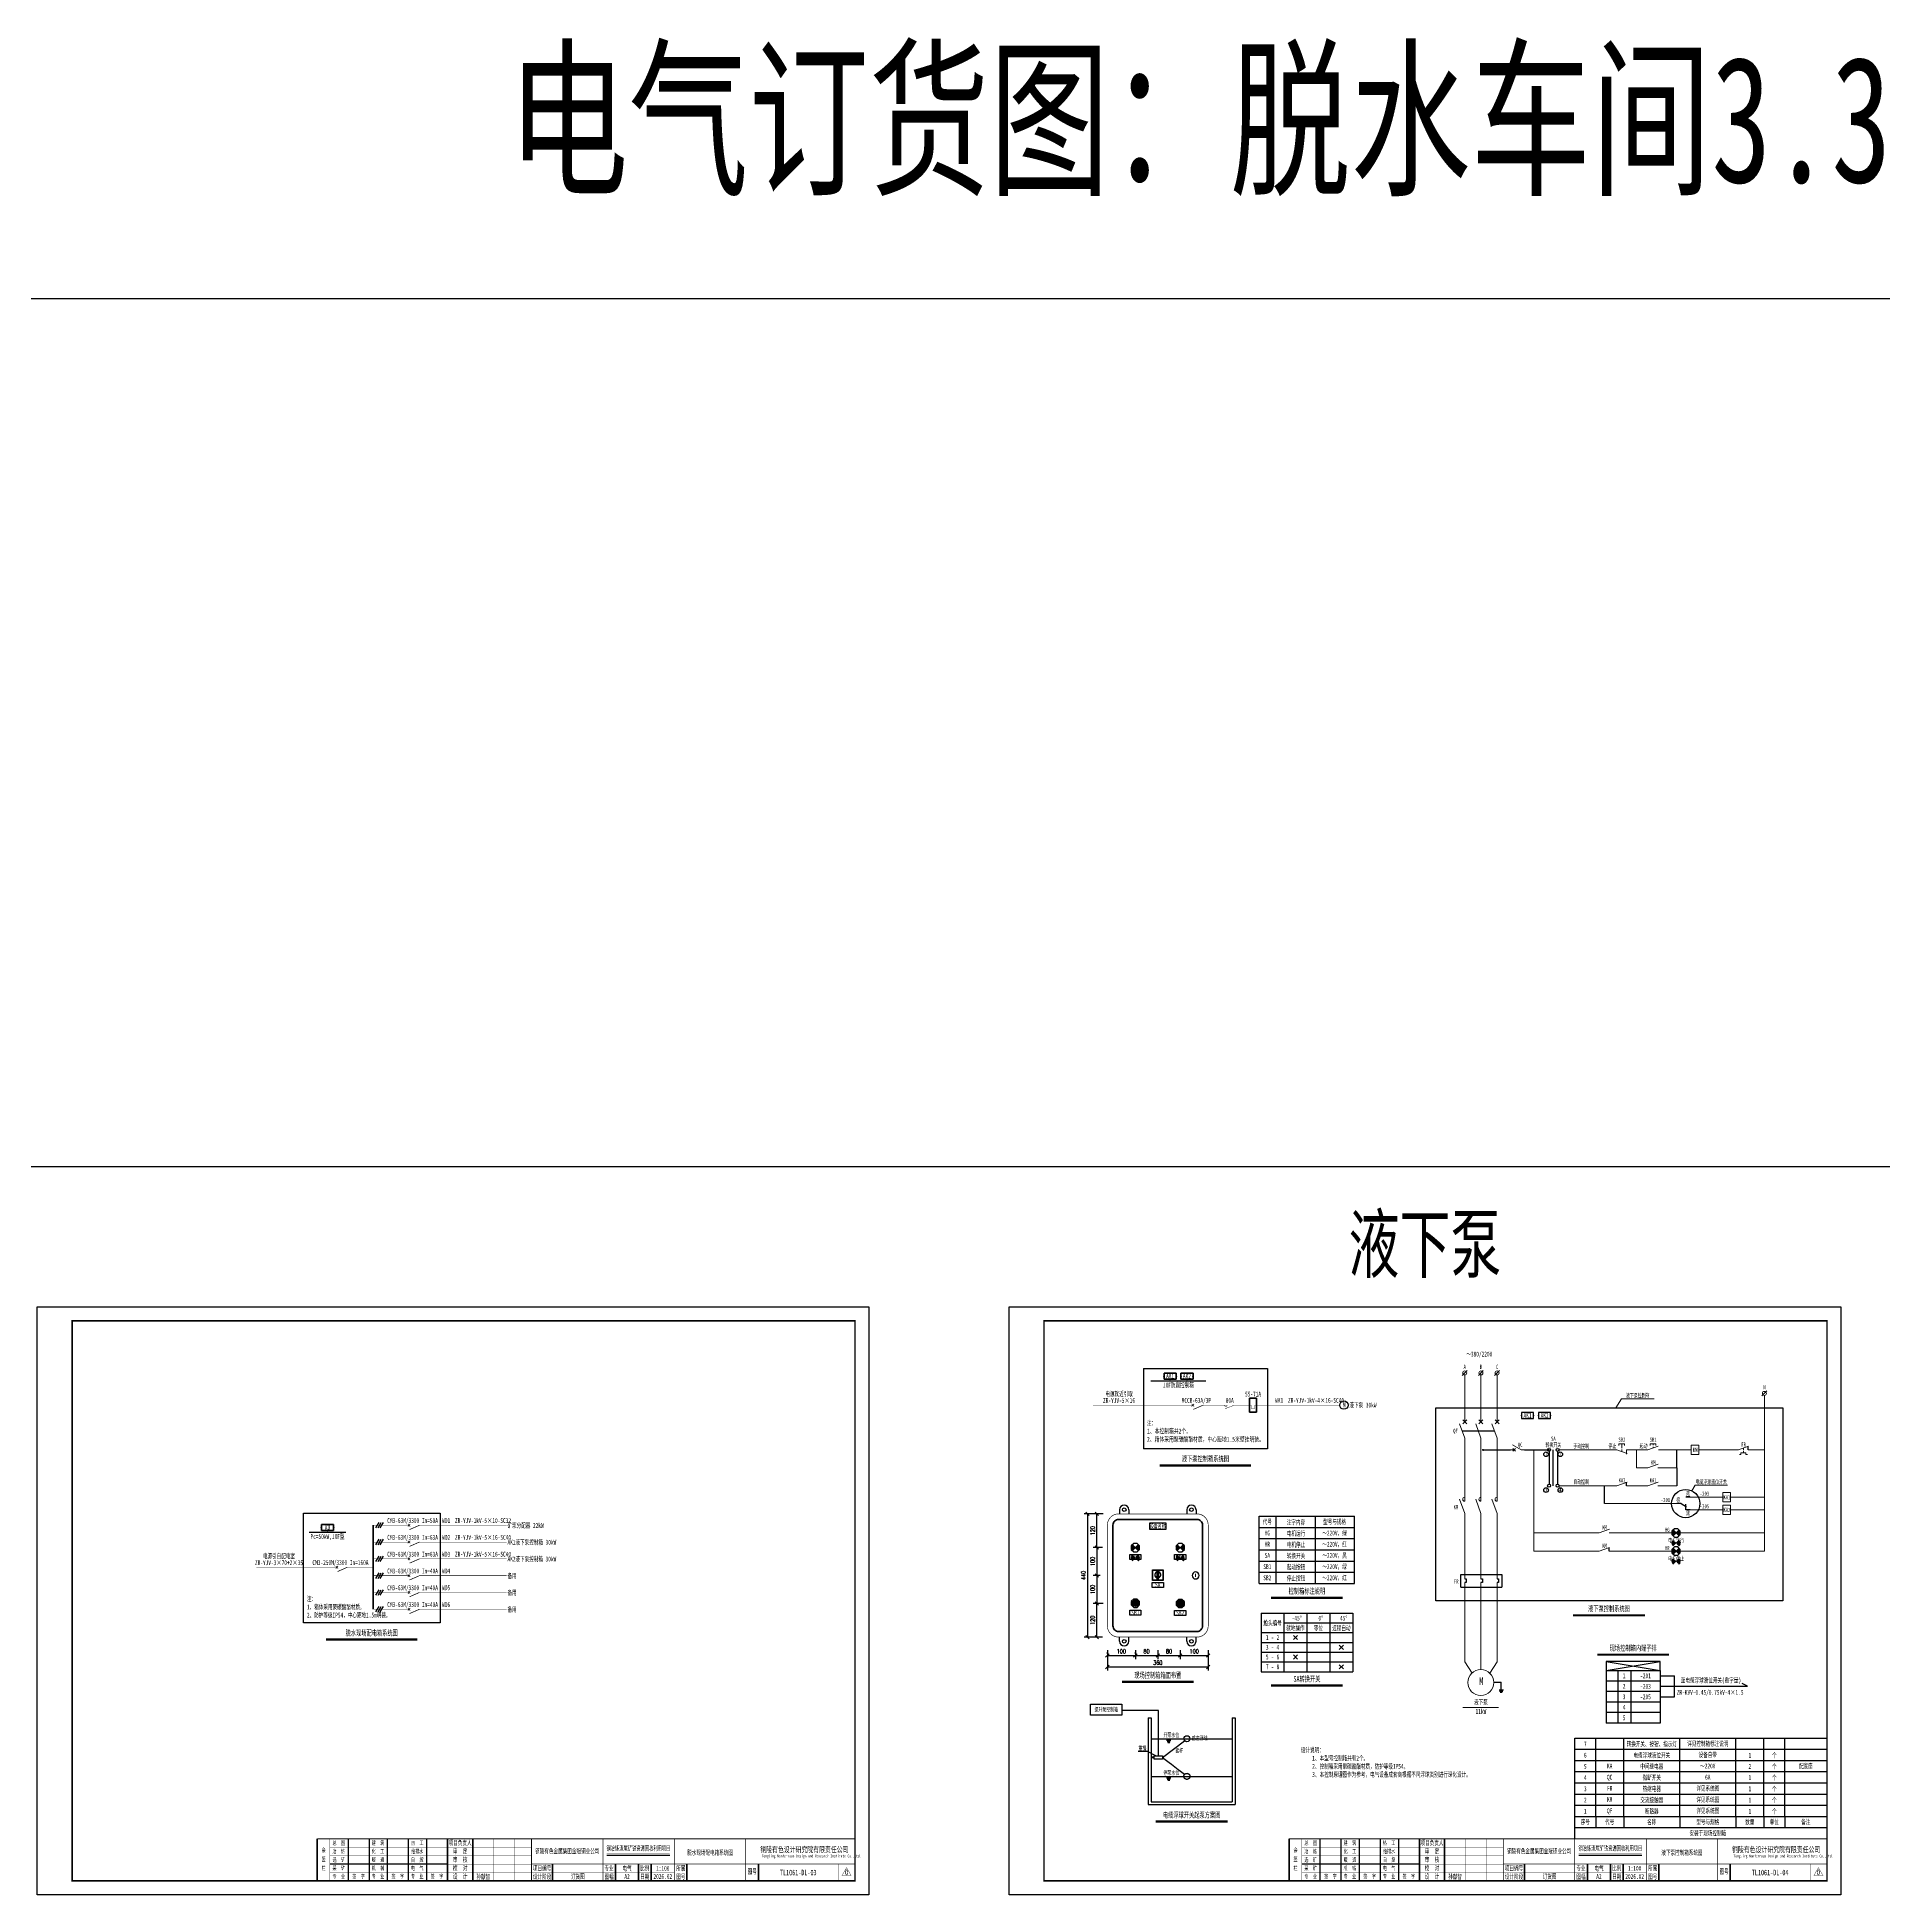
# Model space of a CAD drawing. Header units: millimetres. Extents: x 401220 to 2750366, y -101310 to 943175.
# Drawn here: x 582824 to 714692, y 319391 to 452078 of the extents above; entities that cross this region are included whole.
import ezdxf
from ezdxf.enums import TextEntityAlignment as Align

# ---------------------------------------------------------------- set-up
doc = ezdxf.new("R2010")
doc.units = ezdxf.units.MM
for name, pattern in [('DASHED', [0.75, 0.5, -0.25]), ('事故照明', [800, 600, 0, -200, 0]), ('常规', [20, 10, 0, 10]), ('接地线', [1460, 500, 500, -200, 60, -200])]:
    doc.linetypes.add(name, pattern=pattern)
for name, color, linetype, lineweight in [('01', 7, 'Continuous', 50), ('1轮廓实线层', 7, 'Continuous', 18), ('_0', 7, 'Continuous', 25), ('CAXA0层', 7, 'Continuous', 25), ('SW', 8, 'Continuous', 20)]:
    doc.layers.add(name, color=color, linetype=linetype, lineweight=lineweight)
for name, color, linetype in [('1', 7, 'Continuous'), ('4', 1, 'Continuous'), ('4虚线层', 6, 'DASHED'), ('MX', 3, 'Continuous'), ('TEXT', 4, 'Continuous'), ('动力平面导线层', 3, '常规'), ('动力平面设备层', 1, 'Continuous'), ('图框', 7, 'Continuous'), ('文字', 7, 'Continuous'), ('标注-照明', 7, 'Continuous'), ('照明平面导线层', 3, 'Continuous'), ('照明平面设备层', 1, 'Continuous'), ('电气-接地设计-接地线', 3, '接地线'), ('高低压系统', 4, 'Continuous')]:
    doc.layers.add(name, color=color, linetype=linetype)
doc.styles.add('DIM_FONT', font='txt.shx', dxfattribs={"width": 0.7, "bigfont": 'hzdx.shx'})
doc.styles.add('HZ', font='simsun.ttf', dxfattribs={"width": 0.75})
doc.styles.add('IDQSTYLE', font='NSimSun.ttf', dxfattribs={"width": 0.7})
doc.styles.add('标准', font='NSimSun.ttf', dxfattribs={"width": 0.667})
doc.dimstyles.new('副本 DIM20', dxfattribs={"dimtxt": 300, "dimasz": 2, "dimexe": 250, "dimexo": 300, "dimgap": 150, "dimtad": 1, "dimdec": 4, "dimlfac": 0.05, "dimzin": 0, "dimdsep": 46, "dimtxsty": 'DIM_FONT', "dimblk1": '_DIMX', "dimblk2": '_DIMX', "dimsah": 1, "dimcen": 0.09, "dimadec": 0, "dimazin": 0, "dimtfac": 1, "dimtdec": 4, "dimtix": 1, "dimtmove": 2, "dimatfit": 3, "dimldrblk": '_DIMX', "dimfxl": 250, "dimtolj": 1, "dimtzin": 0, "dimarcsym": 0})

# ---------------------------------------------------------------- blocks, each defined once
blk = doc.blocks.new('HHG')
at = {"layer": '01', "color": 3, "lineweight": 30}
for p, q in [((320, 0), (0, 0)), ((320, 0), (708, -224)), ((959, 450), (640, 450)), ((640, -452), (640, -42)), ((959, -452), (640, -452))]:
    blk.add_line(p, q, dxfattribs=at)
blk = doc.blocks.new('*U31')
at = {"layer": '1轮廓实线层'}
for p, q in [((0, 15), (0, 10)), ((0, 5), (-3.5, 11.1)), ((0, 10), (-0.9, 10.9)), ((0, 10), (-0.9, 9.1)), ((0, 10), (0.9, 10.9)), ((0, 10), (0.9, 9.1)), ((0, 5), (0, 0))]:
    blk.add_line(p, q, dxfattribs=at)
blk = doc.blocks.new('PLA1')
at = {"color": 0, "linetype": 'ByBlock', "lineweight": -2}
for p, q in [((-500, 500), (-500, 0)), ((500, 500), (-500, 500)), ((-500, 0), (500, 0)), ((500, 0), (500, 500))]:
    blk.add_line(p, q, dxfattribs=at)
for p in [(-500, 250), (0, 500), (0, 0), (500, 250)]:
    blk.add_point(p, dxfattribs=at)
blk = doc.blocks.new('_Oblique')
at = {"color": 0, "linetype": 'ByBlock', "lineweight": -2}
blk.add_line((-0.5, -0.5), (0.5, 0.5), dxfattribs=at)
blk = doc.blocks.new('*D87')
at = {"layer": '1', "color": 3, "linetype": 'ByBlock', "lineweight": -2}
for p, q in [((658565, 346602), (657578, 346602)), ((657828, 346602), (657828, 337802)), ((658565, 337802), (657578, 337802))]:
    blk.add_line(p, q, dxfattribs=at)
at = {"layer": 'Defpoints', "color": 0, "linetype": 'ByBlock'}
for p in [(658865, 346602), (657828, 337802), (658865, 337802)]:
    blk.add_point(p, dxfattribs=at)
at = {"layer": '1', "color": 3, "linetype": 'ByBlock', "lineweight": -2, "xscale": 250, "yscale": 250, "zscale": 250}
for p, rotation in [((657828, 346602), 90), ((657828, 337802), 270)]:
    blk.add_blockref('_Oblique', p, dxfattribs=dict(at, rotation=rotation))
at = {"layer": '1', "color": 7, "linetype": 'ByBlock', "insert": (657528, 342202), "char_height": 300, "attachment_point": 5, "rotation": 90, "style": 'DIM_FONT'}
blk.add_mtext('\\A1;440', dxfattribs=at)
blk = doc.blocks.new('_DIMX')
blk.add_line((-150, 0), (150, 0))
at = {"const_width": 50}
blk.add_lwpolyline([(-70, -70), (70, 70)], dxfattribs=at)
blk = doc.blocks.new('*D88')
at = {"layer": '1', "color": 3, "linetype": 'ByBlock', "lineweight": -2}
for p, q in [((658946, 340202), (658242, 340202)), ((658492, 337802), (658492, 340202)), ((658888, 337802), (658242, 337802))]:
    blk.add_line(p, q, dxfattribs=at)
at = {"layer": 'Defpoints', "color": 0, "linetype": 'ByBlock'}
for p in [(658492, 340202), (659246, 340202), (659188, 337802)]:
    blk.add_point(p, dxfattribs=at)
at = {"layer": '1', "color": 3, "linetype": 'ByBlock', "lineweight": -2, "xscale": 250, "yscale": 250, "zscale": 250}
for p, rotation in [((658492, 340202), 90), ((658492, 337802), 270)]:
    blk.add_blockref('_Oblique', p, dxfattribs=dict(at, rotation=rotation))
at = {"layer": '1', "color": 7, "linetype": 'ByBlock', "insert": (658192, 339002), "char_height": 300, "attachment_point": 5, "rotation": 90, "style": 'DIM_FONT'}
blk.add_mtext('\\A1;120', dxfattribs=at)
blk = doc.blocks.new('*D89')
at = {"layer": '1', "color": 3, "linetype": 'ByBlock', "lineweight": -2}
for p, q in [((658671, 342202), (658242, 342202)), ((658492, 342202), (658492, 340202)), ((658733, 340202), (658242, 340202))]:
    blk.add_line(p, q, dxfattribs=at)
at = {"layer": 'Defpoints', "color": 0, "linetype": 'ByBlock'}
for p in [(658971, 342202), (658492, 340202), (659033, 340202)]:
    blk.add_point(p, dxfattribs=at)
at = {"layer": '1', "color": 3, "linetype": 'ByBlock', "lineweight": -2, "xscale": 250, "yscale": 250, "zscale": 250}
for p, rotation in [((658492, 342202), 90), ((658492, 340202), 270)]:
    blk.add_blockref('_Oblique', p, dxfattribs=dict(at, rotation=rotation))
at = {"layer": '1', "color": 7, "linetype": 'ByBlock', "insert": (658192, 341202), "char_height": 300, "attachment_point": 5, "rotation": 90, "style": 'DIM_FONT'}
blk.add_mtext('\\A1;100', dxfattribs=at)
blk = doc.blocks.new('*D90')
at = {"layer": '1', "color": 3, "linetype": 'ByBlock', "lineweight": -2}
for p, q in [((658671, 344202), (658242, 344202)), ((658492, 344202), (658492, 342202)), ((658733, 342202), (658242, 342202))]:
    blk.add_line(p, q, dxfattribs=at)
at = {"layer": 'Defpoints', "color": 0, "linetype": 'ByBlock'}
for p in [(658971, 344202), (658492, 342202), (659033, 342202)]:
    blk.add_point(p, dxfattribs=at)
at = {"layer": '1', "color": 3, "linetype": 'ByBlock', "lineweight": -2, "xscale": 250, "yscale": 250, "zscale": 250}
for p, rotation in [((658492, 344202), 90), ((658492, 342202), 270)]:
    blk.add_blockref('_Oblique', p, dxfattribs=dict(at, rotation=rotation))
at = {"layer": '1', "color": 7, "linetype": 'ByBlock', "insert": (658192, 343202), "char_height": 300, "attachment_point": 5, "rotation": 90, "style": 'DIM_FONT'}
blk.add_mtext('\\A1;100', dxfattribs=at)
blk = doc.blocks.new('*D91')
at = {"layer": '1', "color": 3, "linetype": 'ByBlock', "lineweight": -2}
for p, q in [((658946, 346602), (658242, 346602)), ((658492, 344202), (658492, 346602)), ((658888, 344202), (658242, 344202))]:
    blk.add_line(p, q, dxfattribs=at)
at = {"layer": 'Defpoints', "color": 0, "linetype": 'ByBlock'}
for p in [(658492, 346602), (659246, 346602), (659188, 344202)]:
    blk.add_point(p, dxfattribs=at)
at = {"layer": '1', "color": 3, "linetype": 'ByBlock', "lineweight": -2, "xscale": 250, "yscale": 250, "zscale": 250}
for p, rotation in [((658492, 346602), 90), ((658492, 344202), 270)]:
    blk.add_blockref('_Oblique', p, dxfattribs=dict(at, rotation=rotation))
at = {"layer": '1', "color": 7, "linetype": 'ByBlock', "insert": (658192, 345402), "char_height": 300, "attachment_point": 5, "rotation": 90, "style": 'DIM_FONT'}
blk.add_mtext('\\A1;120', dxfattribs=at)
blk = doc.blocks.new('*D92')
at = {"layer": '1', "color": 3, "linetype": 'ByBlock', "lineweight": -2}
for p, q in [((662845, 336879), (662845, 336233)), ((662845, 336483), (664446, 336483)), ((664446, 336879), (664446, 336233))]:
    blk.add_line(p, q, dxfattribs=at)
at = {"layer": 'Defpoints', "color": 0, "linetype": 'ByBlock'}
for p in [(662845, 337179), (664446, 337179), (664446, 336483)]:
    blk.add_point(p, dxfattribs=at)
at = {"layer": '1', "color": 3, "linetype": 'ByBlock', "lineweight": -2, "xscale": 250, "yscale": 250, "zscale": 250, "rotation": 180}
blk.add_blockref('_Oblique', (662845, 336483), dxfattribs=at)
at = {"layer": '1', "color": 3, "linetype": 'ByBlock', "lineweight": -2, "xscale": 250, "yscale": 250, "zscale": 250}
blk.add_blockref('_Oblique', (664446, 336483), dxfattribs=at)
at = {"layer": '1', "color": 7, "linetype": 'ByBlock', "insert": (663646, 336783), "char_height": 300, "attachment_point": 5, "style": 'DIM_FONT'}
blk.add_mtext('\\A1;80', dxfattribs=at)
blk = doc.blocks.new('*D93')
at = {"layer": '1', "color": 3, "linetype": 'ByBlock', "lineweight": -2}
for p, q in [((664446, 336879), (664446, 336233)), ((664446, 336483), (666446, 336483)), ((666446, 336879), (666446, 336233))]:
    blk.add_line(p, q, dxfattribs=at)
at = {"layer": 'Defpoints', "color": 0, "linetype": 'ByBlock'}
for p in [(664446, 337179), (666446, 337179), (666446, 336483)]:
    blk.add_point(p, dxfattribs=at)
at = {"layer": '1', "color": 3, "linetype": 'ByBlock', "lineweight": -2, "xscale": 250, "yscale": 250, "zscale": 250, "rotation": 180}
blk.add_blockref('_Oblique', (664446, 336483), dxfattribs=at)
at = {"layer": '1', "color": 3, "linetype": 'ByBlock', "lineweight": -2, "xscale": 250, "yscale": 250, "zscale": 250}
blk.add_blockref('_Oblique', (666446, 336483), dxfattribs=at)
at = {"layer": '1', "color": 7, "linetype": 'ByBlock', "insert": (665446, 336783), "char_height": 300, "attachment_point": 5, "style": 'DIM_FONT'}
blk.add_mtext('\\A1;100', dxfattribs=at)
blk = doc.blocks.new('*D94')
at = {"layer": '1', "color": 3, "linetype": 'ByBlock', "lineweight": -2}
for p, q in [((659246, 336879), (659246, 335418)), ((666446, 336879), (666446, 335418)), ((659246, 335668), (666446, 335668))]:
    blk.add_line(p, q, dxfattribs=at)
at = {"layer": 'Defpoints', "color": 0, "linetype": 'ByBlock'}
for p in [(659246, 337179), (666446, 337179), (666446, 335668)]:
    blk.add_point(p, dxfattribs=at)
at = {"layer": '1', "color": 3, "linetype": 'ByBlock', "lineweight": -2, "xscale": 250, "yscale": 250, "zscale": 250, "rotation": 180}
blk.add_blockref('_Oblique', (659246, 335668), dxfattribs=at)
at = {"layer": '1', "color": 3, "linetype": 'ByBlock', "lineweight": -2, "xscale": 250, "yscale": 250, "zscale": 250}
blk.add_blockref('_Oblique', (666446, 335668), dxfattribs=at)
at = {"layer": '1', "color": 7, "linetype": 'ByBlock', "insert": (662846, 335968), "char_height": 300, "attachment_point": 5, "style": 'DIM_FONT'}
blk.add_mtext('\\A1;360', dxfattribs=at)
blk = doc.blocks.new('*D95')
at = {"layer": '1', "color": 3, "linetype": 'ByBlock', "lineweight": -2}
for p, q in [((659246, 336596), (659246, 336733)), ((659246, 336483), (661246, 336483)), ((661246, 336596), (661246, 336733))]:
    blk.add_line(p, q, dxfattribs=at)
at = {"layer": 'Defpoints', "color": 0, "linetype": 'ByBlock'}
for p in [(659246, 336296), (661246, 336483), (661246, 336296)]:
    blk.add_point(p, dxfattribs=at)
at = {"layer": '1', "color": 3, "linetype": 'ByBlock', "lineweight": -2, "xscale": 250, "yscale": 250, "zscale": 250, "rotation": 180}
blk.add_blockref('_Oblique', (659246, 336483), dxfattribs=at)
at = {"layer": '1', "color": 3, "linetype": 'ByBlock', "lineweight": -2, "xscale": 250, "yscale": 250, "zscale": 250}
blk.add_blockref('_Oblique', (661246, 336483), dxfattribs=at)
at = {"layer": '1', "color": 7, "linetype": 'ByBlock', "insert": (660246, 336783), "char_height": 300, "attachment_point": 5, "style": 'DIM_FONT'}
blk.add_mtext('\\A1;100', dxfattribs=at)
blk = doc.blocks.new('*D96')
at = {"layer": '1', "color": 3, "linetype": 'ByBlock', "lineweight": -2}
for p, q in [((661244, 336879), (661244, 336233)), ((661244, 336483), (662845, 336483)), ((662845, 336879), (662845, 336233))]:
    blk.add_line(p, q, dxfattribs=at)
at = {"layer": 'Defpoints', "color": 0, "linetype": 'ByBlock'}
for p in [(661244, 337179), (662845, 337179), (662845, 336483)]:
    blk.add_point(p, dxfattribs=at)
at = {"layer": '1', "color": 3, "linetype": 'ByBlock', "lineweight": -2, "xscale": 250, "yscale": 250, "zscale": 250, "rotation": 180}
blk.add_blockref('_Oblique', (661244, 336483), dxfattribs=at)
at = {"layer": '1', "color": 3, "linetype": 'ByBlock', "lineweight": -2, "xscale": 250, "yscale": 250, "zscale": 250}
blk.add_blockref('_Oblique', (662845, 336483), dxfattribs=at)
at = {"layer": '1', "color": 7, "linetype": 'ByBlock', "insert": (662044, 336783), "char_height": 300, "attachment_point": 5, "style": 'DIM_FONT'}
blk.add_mtext('\\A1;80', dxfattribs=at)
blk = doc.blocks.new('JJH')
at = {"color": 3, "linetype": '常规', "lineweight": 35}
for p, q in [((-500, -500), (-500, 0)), ((500, 0), (-500, 0)), ((500, -500), (500, 0)), ((-500, -500), (500, -500))]:
    blk.add_line(p, q, dxfattribs=at)
at = {"color": 3, "linetype": '常规', "lineweight": 35, "const_width": 30}
blk.add_lwpolyline([(0, 100), (0, -125), (-250, -125), (-250, -375), (0, -375), (0, -600)], dxfattribs=at)
blk = doc.blocks.new('GGF')
at = {"layer": '照明平面导线层', "color": 3, "linetype": '常规', "lineweight": 25, "ltscale": 2, "const_width": 30}
for points in [[(0, 0), (0, -365)], [(0, -1065), (-261, -402)], [(0, -365), (0, -544)], [(0, -1065), (0, -1429)]]:
    blk.add_lwpolyline(points, dxfattribs=at)
blk.add_lwpolyline([(0, -544, -1.1220072), (0, -365, -1.343832)], format="xyb", dxfattribs=at)
blk = doc.blocks.new('DYDQ0201')
at = {"color": 0}
for points, const_width in [([(0, 0), (0, -3.8)], 0.3), ([(0, -11.2), (-3.1, -4.1)], 0.5), ([(0.9, -4.6), (-0.9, -2.9)], 0.5), ([(-0.9, -4.6), (0.9, -2.9)], 0.5), ([(0, -11.2), (0, -15)], 0.3)]:
    blk.add_lwpolyline(points, dxfattribs=dict(at, const_width=const_width))
blk = doc.blocks.new('3')
at = {"layer": 'TEXT', "color": 7, "lineweight": 25, "style": 'HZ', "width": 0.75}
for s, height, p in [('铜陵有色设计研究院有限责任公司', 400, (221501, 249018)), ('Tongling Nonferrous Design and Research Institute Co.,Ltd.', 200, (221613, 248659))]:
    blk.add_text(s, height=height, dxfattribs=at).set_placement(p)
blk = doc.blocks.new('铜陵有色图签02')
at = {"layer": '图框', "linetype": 'Continuous', "lineweight": 50}
for p, q in [((-38401, 3003), (-38401, 1)), ((-29100, 3001), (-29100, 0))]:
    blk.add_line(p, q, dxfattribs=at)
at = {"layer": '图框', "color": 7, "linetype": 'Continuous', "lineweight": 25}
for p, q in [((-36201, 3010), (-36201, 9)), ((-34701, 3010), (-34701, 9)), ((-33401, 3017), (-33401, 16)), ((-31901, 3017), (-31901, 16)), ((-30601, 3017), (-30601, 16)), ((-29100, 1201), (-37501, 1201))]:
    blk.add_line(p, q, dxfattribs=at)
at = {"layer": '图框', "color": 7, "linetype": 'Continuous', "lineweight": 35}
for p, q in [((-27300, 3001), (-27300, 1)), ((-21600, 1197), (-21600, -3)), ((-17100, 1200), (-17100, 0)), ((-15450, 0), (-15450, 1200)), ((-14550, 1200), (-14550, 0)), ((-12000, 1201), (-12000, 1)), ((-6900, 1202), (-6900, 2))]:
    blk.add_line(p, q, dxfattribs=at)
at = {"layer": '图框', "lineweight": 25}
blk.add_line((-17723, 1830), (-13223, 1830), dxfattribs=at)
at = {"layer": '图框', "lineweight": 70, "const_width": 70}
blk.add_lwpolyline([(-17980, 3001), (0, 3001), (-38401, 3001)], dxfattribs=at)
at = {"layer": '图框', "color": 7, "linetype": 'Continuous', "lineweight": 25, "const_width": 25}
for points in [[(-37501, 3000), (-37501, 0)], [(-25800, 3001), (-25800, 1)], [(-24300, 3001), (-24300, 1)], [(-23100, 2401), (-37501, 2401)], [(-23100, 1801), (-37501, 1801)], [(-12900, 600), (-18000, 600), (-37501, 600)], [(-23100, 1201), (-29100, 1201)], [(-602, 943), (-932, 371), (-272, 371), (-602, 943)]]:
    blk.add_lwpolyline(points, dxfattribs=at)
at = {"layer": '图框', "linetype": 'Continuous', "lineweight": 50, "const_width": 50}
for points in [[(-23100, 3001), (-23100, 1)], [(-18000, 3000), (-18000, 0)]]:
    blk.add_lwpolyline(points, dxfattribs=at)
at = {"layer": '图框', "lineweight": 50, "const_width": 50}
for points in [[(-12900, 3001), (-12900, 1)], [(-7800, 3001), (-7800, 1)], [(0, 3000), (0, 0)], [(-23100, 1200), (0, 1200)]]:
    blk.add_lwpolyline(points, dxfattribs=at)
at = {"layer": '图框', "lineweight": 25, "const_width": 35}
blk.add_lwpolyline([(-17723, 1930), (-13223, 1930)], dxfattribs=at)
at = {"layer": '图框', "linetype": 'Continuous', "lineweight": 70, "const_width": 70}
blk.add_lwpolyline([(-38401, 1), (0, 0)], dxfattribs=at)
at = {"layer": '图框', "color": 7, "linetype": 'Continuous', "lineweight": 35, "const_width": 25}
blk.add_lwpolyline([(-1200, 1201), (-1200, 0)], dxfattribs=at)
at = {"layer": '图框', "lineweight": 25}
blk.add_blockref('3', (-228268, -246986), dxfattribs=at)
at = {"layer": 'TEXT', "color": 7, "lineweight": 25, "style": '标准', "width": 0.667}
for s, height, p in [('总  图', 300, (-36862, 2555)), ('建  筑', 300, (-34062, 2562)), ('热  工', 300, (-31262, 2562)), ('项目负责人', 350, (-28197, 2541)), ('签', 300, (-37942, 1404)), ('会', 300, (-37942, 2054)), ('冶  炼', 300, (-36862, 1955)), ('选  矿', 300, (-36862, 1355)), ('化  工', 300, (-34062, 1962)), ('暖  通', 300, (-34062, 1362)), ('给排水', 300, (-31262, 1962)), ('自  控', 300, (-31262, 1362)), ('审  定', 350, (-28197, 1941)), ('审  核', 350, (-28197, 1341)), ('栏', 300, (-37942, 754)), ('采  矿', 300, (-36862, 754)), ('专  业', 300, (-36862, 170)), ('签  字', 300, (-35449, 170)), ('机  械', 300, (-34062, 761)), ('专  业', 300, (-34062, 177)), ('签  字', 300, (-32649, 177)), ('专  业', 300, (-31262, 177)), ('电  气', 300, (-31262, 761)), ('签  字', 300, (-29849, 177)), ('校  对', 350, (-28197, 741)), ('设  计', 350, (-28197, 139)), ('项目编号', 350, (-22343, 730)), ('设计阶段', 350, (-22343, 130)), ('专业', 350, (-17559, 730)), ('图幅', 350, (-17559, 130)), ('比例', 350, (-15009, 730)), ('日期', 350, (-15009, 130)), ('所属', 350, (-12438, 730)), ('图号', 350, (-12438, 130)), ('图号', 350, (-7339, 495))]:
    blk.add_text(s, height=height, dxfattribs=at).set_placement(p, align=Align.CENTER)

msp = doc.modelspace()

# ---------------------------------------------------------------- hatches: boundary and pattern name
at = {"linetype": 'ByBlock', "lineweight": 25}
h = msp.add_hatch(dxfattribs=at)
h.set_pattern_fill('ANSI31', color=3, scale=184.8, style=0)
h.set_pattern_definition([(45, (135455.75, 347439.01), (-16.3341666, 16.3341666), [])])
h.paths.add_polyline_path([(699858.11023, 345244.04801), (699649.20655, 345453.29885, 0.1991281417), (699562.43023, 345244.04801, 0.1986966109), (699648.85939, 345035.14433)])
h.paths.add_polyline_path([(700067.36107, 345452.95169), (699858.11023, 345244.04801), (700067.01391, 345034.79717, 0.1991281417), (700153.79023, 345244.04801, 0.1986966109)])
h = msp.add_hatch(dxfattribs=at)
h.set_pattern_fill('ANSI31', color=3, scale=184.8, style=0)
h.set_pattern_definition([(45, (96844.062, 346381.2), (-16.3341666, 16.3341666), [])])
h.paths.add_polyline_path([(661246.42233, 344186.23755), (661037.51865, 344395.48839, 0.1991281417), (660950.74233, 344186.23755, 0.1986966109), (661037.17149, 343977.33387)])
h.paths.add_polyline_path([(661455.67317, 344395.14123), (661246.42233, 344186.23755), (661455.32601, 343976.98671, 0.1991281417), (661542.10233, 344186.23755, 0.1986966109)])
h = msp.add_hatch(dxfattribs=at)
h.set_pattern_fill('ANSI31', color=3, scale=184.8, style=0)
h.set_pattern_definition([(45, (96844.062, 345646.175), (-16.3341666, 16.3341666), [])])
h.paths.add_polyline_path([(661246.42233, 343451.21333), (661037.51865, 343660.46417, 0.1991281417), (660950.74233, 343451.21333, 0.1986966109), (661037.17149, 343242.30965)])
h.paths.add_polyline_path([(661455.67317, 343660.11702), (661246.42233, 343451.21333), (661455.32601, 343241.96249, 0.1991281417), (661542.10233, 343451.21333, 0.1986966109)])
h = msp.add_hatch(dxfattribs=at)
h.set_pattern_fill('ANSI31', color=1, scale=184.8, style=0)
h.set_pattern_definition([(45, (101433.915, 346381.2), (-16.3341666, 16.3341666), [])])
h.paths.add_polyline_path([(664446.42233, 344186.23755), (664237.51865, 344395.48839, 0.1991281417), (664150.74233, 344186.23755, 0.1986966109), (664237.17149, 343977.33387)])
h.paths.add_polyline_path([(664655.67317, 344395.14123), (664446.42233, 344186.23755), (664655.32601, 343976.98671, 0.1991281417), (664742.10233, 344186.23755, 0.1986966109)])
h = msp.add_hatch(dxfattribs=at)
h.set_pattern_fill('ANSI31', color=1, scale=184.8, style=0)
h.set_pattern_definition([(45, (101433.915, 345646.175), (-16.3341666, 16.3341666), [])])
h.paths.add_polyline_path([(664446.42233, 343451.21333), (664237.51865, 343660.46417, 0.1991281417), (664150.74233, 343451.21333, 0.1986966109), (664237.17149, 343242.30965)])
h.paths.add_polyline_path([(664655.67317, 343660.11702), (664446.42233, 343451.21333), (664655.32601, 343241.96249, 0.1991281417), (664742.10233, 343451.21333, 0.1986966109)])
h = msp.add_hatch(dxfattribs=at)
h.set_pattern_fill('ANSI31', color=1, scale=184.8, style=0)
h.set_pattern_definition([(45, (135455.664, 346139.01), (-16.3341666, 16.3341666), [])])
h.paths.add_polyline_path([(699858.0241, 343944.04801), (699649.12042, 344153.29885, 0.1991281417), (699562.3441, 343944.04801, 0.1986966109), (699648.77326, 343735.14433)])
h.paths.add_polyline_path([(700067.27494, 344152.95169), (699858.0241, 343944.04801), (700066.92779, 343734.79717, 0.1991281417), (700153.7041, 343944.04801, 0.1986966109)])
h = msp.add_hatch(dxfattribs=at)
h.set_pattern_fill('ANSI31', color=3, scale=184.8, style=0)
h.set_pattern_definition([(45, (135455.75, 346703.985), (-16.3341666, 16.3341666), [])])
h.paths.add_polyline_path([(699858.11023, 344509.02379), (699649.20655, 344718.27463, 0.1991281417), (699562.43023, 344509.02379, 0.1986966109), (699648.85939, 344300.12011)])
h.paths.add_polyline_path([(700067.36107, 344717.92747), (699858.11023, 344509.02379), (700067.01391, 344299.77295, 0.1991281417), (700153.79023, 344509.02379, 0.1986966109)])
h = msp.add_hatch(dxfattribs=at)
h.set_pattern_fill('ANSI31', color=1, scale=184.8, style=0)
h.set_pattern_definition([(45, (135455.664, 345403.985), (-16.3341666, 16.3341666), [])])
h.paths.add_polyline_path([(699858.0241, 343209.02379), (699649.12042, 343418.27463, 0.1991281417), (699562.3441, 343209.02379, 0.1986966109), (699648.77326, 343000.12011)])
h.paths.add_polyline_path([(700067.27494, 343417.92747), (699858.0241, 343209.02379), (700066.92779, 342999.77295, 0.1991281417), (700153.7041, 343209.02379, 0.1986966109)])
at = {"layer": '文字', "linetype": 'ByBlock', "ltscale": 0.2}
h = msp.add_hatch(dxfattribs=at)
h.set_pattern_fill('ANSI31', color=0, scale=308, style=0)
h.set_pattern_definition([(45, (-2701259.53, 1715190.007), (-27.22361108, 27.22361108), [])])
edge = h.paths.add_edge_path()
edge.add_line((662906.014, 341938.62837), (662906.014, 342213.92639))
edge.add_line((662781.3109, 342213.92591), (662781.3109, 341938.62837))
edge.add_arc((662009.62954, 342213.92591), 896.38446, 359.999999999, 366.2311317254)
edge.add_arc((662425.45164, 342259.32726), 478.09114, 6.2311317161, 14.7669743249)
edge.add_arc((662684.3444, 342327.57005), 210.3552, 14.7669743383, 32.4716252577)
edge.add_arc((662843.66245, 342428.95596), 21.51308, 32.4716252704, 90.0000000155)
edge.add_arc((662843.66245, 342428.95596), 21.51308, 90.0000000068, 147.5283747518)
edge.add_arc((663002.98051, 342327.57005), 210.3552, 147.5283747424, 165.2330256616)
edge.add_arc((663261.87326, 342259.32726), 478.09114, 165.233025662, 173.7688682705)
edge.add_arc((663677.69536, 342213.92591), 896.38446, 173.7688682747, 180.0000000009)
edge.add_line((662781.3109, 341938.62837), (662906.014, 341938.62837))
at = {"layer": '电气-接地设计-接地线', "linetype": 'ByBlock', "ltscale": 0.2}
h = msp.add_hatch(color=3, dxfattribs=at)
edge = h.paths.add_edge_path()
edge.add_arc((661246.42233, 340217.27534), 230.34819, 0, 360)
h = msp.add_hatch(color=1, dxfattribs=at)
edge = h.paths.add_edge_path()
edge.add_arc((664446.42233, 340201.75773), 230.34819, 0, 360)

# ---------------------------------------------------------------- linework, layer by layer
at = {"color": 3}
for p, q in [((930455.53865, 433391.20568), (401219.70842, 433391.20568)), ((930455.53865, 371391.20568), (401219.70842, 371391.20568))]:
    msp.add_line(p, q, dxfattribs=at)
at = {"color": 0, "lineweight": -3, "ltscale": 100}
for p, q in [((661824.27514, 356990.30871), (670669.13152, 356990.30871)), ((661824.27514, 356990.30871), (661824.27514, 351251.18011)), ((670669.13152, 356990.30871), (670669.13152, 351251.18011)), ((670669.13152, 351251.18011), (661824.27514, 351251.18011)), ((601834.48788, 346662.20068), (611594.77103, 346662.20068)), ((601834.48788, 338809.36226), (601834.48788, 346662.20068)), ((611594.77103, 346662.20068), (611594.77103, 338809.36226)), ((611594.77103, 338809.36226), (601834.48788, 338809.36226))]:
    msp.add_line(p, q, dxfattribs=at)
at = {"color": 0, "linetype": 'ByBlock', "lineweight": 20}
for p, q in [((704302.99451, 351172.47083), (701471.24136, 351172.47083)), ((704379.10396, 350846.18423), (704487.64396, 350846.18423)), ((704487.64396, 350846.18423), (704487.64396, 350954.72423)), ((704487.64396, 350954.72423), (704849.44396, 350954.72423)), ((704668.54396, 351262.92083), (704668.54396, 351142.32083)), ((704668.54396, 351075.32423), (704668.54396, 350954.72423)), ((704849.44396, 350954.72423), (704849.44396, 350846.18423)), ((704849.44396, 350846.18423), (704957.98396, 350846.18423)), ((706164.40557, 347787.96372), (703740.6278, 347787.96372)), ((706164.40557, 346886.00703), (703740.6278, 346886.00703))]:
    msp.add_line(p, q, dxfattribs=at)
at = {"color": 3, "linetype": 'ByBlock', "lineweight": 25}
for p, q in [((700067.36107, 345452.95169), (699648.85939, 345035.14433)), ((700067.01391, 345034.79717), (699649.20655, 345453.29885)), ((661455.67317, 344395.14123), (661037.17149, 343977.33387)), ((661455.32601, 343976.98671), (661037.51865, 344395.48839)), ((694860.7731, 336062.30976), (698727.79953, 335411.48027)), ((694860.7731, 335411.48027), (698727.79953, 336062.30976)), ((694860.7731, 335411.48027), (694860.7731, 331662.46764)), ((694860.7731, 335411.48027), (698727.79953, 335411.48027)), ((698727.79953, 334661.67775), (694860.7731, 334661.67775)), ((695696.66773, 335411.48027), (695696.66773, 331662.46764)), ((696616.08964, 335411.48027), (696616.08964, 331662.46764)), ((698727.79953, 335411.48027), (698727.79953, 331662.46764)), ((698727.79953, 333911.87522), (694860.7731, 333911.87522)), ((698727.79953, 333162.07269), (694860.7731, 333162.07269)), ((698727.79953, 332412.27017), (694860.7731, 332412.27017)), ((698727.79953, 331662.46764), (694860.7731, 331662.46764))]:
    msp.add_line(p, q, dxfattribs=at)
at = {"color": 1, "linetype": 'ByBlock', "lineweight": 25}
for p, q in [((664655.67317, 344395.14123), (664237.17149, 343977.33387)), ((664655.32601, 343976.98671), (664237.51865, 344395.48839)), ((700067.27494, 344152.95169), (699648.77326, 343735.14433)), ((700066.92779, 343734.79717), (699649.12042, 344153.29885))]:
    msp.add_line(p, q, dxfattribs=at)
at = {"color": 0, "linetype": 'ByBlock', "lineweight": 25}
for p, q in [((662781.3109, 342213.92591), (662781.3109, 341938.62837)), ((662781.3109, 341938.62837), (662906.014, 341938.62837)), ((662906.014, 341938.62837), (662906.014, 342213.92639))]:
    msp.add_line(p, q, dxfattribs=at)
at = {"linetype": 'ByBlock'}
for p, q in [((684480.92088, 342276.08423), (687403.30718, 342276.08423)), ((684480.92088, 341371.20058), (684480.92088, 342276.08423)), ((684480.92088, 341371.20058), (687403.30718, 341371.20058)), ((684762.87499, 341951.80663), (684870.68167, 341951.80663)), ((684870.68167, 341695.47818), (684762.87499, 341695.47818)), ((684870.68167, 341951.80663), (684870.68167, 341695.47818)), ((685917.74059, 341951.80663), (686025.54727, 341951.80663)), ((686025.54727, 341695.47818), (685917.74059, 341695.47818)), ((686025.54727, 341951.80663), (686025.54727, 341695.47818)), ((687072.60619, 341951.80663), (687180.41287, 341951.80663)), ((687180.41287, 341695.47818), (687072.60619, 341695.47818)), ((687180.41287, 341951.80663), (687180.41287, 341695.47818)), ((687403.30718, 342276.08423), (687403.30718, 341371.20058))]:
    msp.add_line(p, q, dxfattribs=at)
at = {"color": 1, "linetype": 'ByBlock'}
for p, q in [((698727.79953, 335036.57901), (699746.78043, 335036.57901)), ((699746.78043, 333536.97396), (699746.78043, 335036.57901)), ((698727.79953, 334286.77648), (699746.78043, 334286.77648)), ((698727.79953, 333536.97396), (699746.78043, 333536.97396)), ((699746.78043, 334286.77648), (704948.01153, 334286.77648))]:
    msp.add_line(p, q, dxfattribs=at)
for p, q in [((662889.25064, 332560.01397), (660281.54042, 332560.01397)), ((662164.13806, 332043.67436), (662164.13806, 325843.67436)), ((662164.13806, 332043.67436), (662364.13806, 332043.67436)), ((662364.13806, 332043.67436), (662364.13806, 326043.67436)), ((662889.25064, 329326.7074), (662889.25064, 332560.01397)), ((668164.13806, 332043.67436), (668164.13806, 326043.67436)), ((668164.13806, 332043.67436), (668364.13806, 332043.67436)), ((668364.13806, 332043.67436), (668364.13806, 325843.67436)), ((662364.13806, 330543.67436), (668164.13806, 330543.67436)), ((663193.32993, 329199.18625), (664764.18638, 330396.67493)), ((662585.17134, 329227.66848), (662364.13806, 329227.66848)), ((662585.17134, 329167.55145), (662364.13806, 329167.55145)), ((662364.13806, 327854.69815), (668164.13806, 327854.69815)), ((662164.13806, 325843.67436), (668364.13806, 325843.67436)), ((662364.13806, 326043.67436), (668164.13806, 326043.67436))]:
    msp.add_line(p, q)
at = {"color": 0}
for p in [(661446.72842, 329642.02303), (662698.68484, 329326.7074)]:
    msp.add_line(p, (662054.77206, 329642.02303), dxfattribs=at)
at = {"linetype": '事故照明'}
msp.add_line((663193.32993, 329199.18625), (664764.18638, 328001.69758), dxfattribs=at)
at = {"color": 4, "linetype": 'ByBlock', "lineweight": 35, "const_width": 30}
msp.add_lwpolyline([(669296.88954, 354373.67434), (669521.88954, 354373.67434)], dxfattribs=at)
at = {"color": 7, "linetype": 'ByBlock', "lineweight": 20, "const_width": 75}
msp.add_lwpolyline([(686035.12261, 351172.47083, 1), (686110.12261, 351172.47083, 1)], format="xyb", close=True, dxfattribs=at)
at = {"color": 252, "linetype": 'ByBlock', "lineweight": 50}
for points in [[(660046.42233, 346201.75773, 0.4142135624), (659646.42233, 345801.75773)], [(666046.42233, 345801.75773, 0.4142135624), (665646.42233, 346201.75773)], [(659646.42233, 338601.75773, 0.4142135624), (660046.42233, 338201.75773)], [(665646.42233, 338201.75773, 0.4142135624), (666046.42233, 338601.75773)]]:
    msp.add_lwpolyline(points, format="xyb", dxfattribs=at)
for points in [[(659646.42233, 338601.75773), (659646.42233, 345801.75773)], [(660046.42233, 346201.75773), (665646.42233, 346201.75773)], [(666046.42233, 345801.75773), (666046.42233, 338601.75773)], [(665646.42233, 338201.75773), (660046.42233, 338201.75773)]]:
    msp.add_lwpolyline(points, dxfattribs=at)
at = {"color": 0, "linetype": 'ByBlock', "lineweight": 25}
for points in [[(662266.78938, 345951.75773), (663426.05528, 345951.75773), (663426.05528, 345495.73163), (662266.78938, 345495.73163)], [(660847.35834, 343694.92793), (661645.48632, 343694.92793), (661645.48632, 343332.10817), (660847.35834, 343332.10817)], [(664047.35834, 343694.92793), (664845.48632, 343694.92793), (664845.48632, 343332.10817), (664047.35834, 343332.10817)], [(662462.48919, 342595.68643), (663224.92379, 342595.68643), (663224.92379, 341843.41451), (662462.48919, 341843.41451)], [(662446.00042, 341710.44811), (663244.1284, 341710.44811), (663244.1284, 341347.62835), (662446.00042, 341347.62835)], [(660847.35834, 339725.96829), (661645.48632, 339725.96829), (661645.48632, 339363.14853), (660847.35834, 339363.14853)], [(664047.35834, 339710.45068), (664845.48632, 339710.45068), (664845.48632, 339347.63092), (664047.35834, 339347.63092)]]:
    msp.add_lwpolyline(points, close=True, dxfattribs=at)
at = {"color": 3, "linetype": 'ByBlock', "lineweight": 25}
for points in [[(699735.63557, 345539.72801), (699562.43023, 345366.52268), (699562.43023, 345121.57334), (699735.63557, 344948.36801), (699980.5849, 344948.36801), (700153.79023, 345121.57334), (700153.79023, 345366.52268), (699980.5849, 345539.72801)], [(661123.94766, 344481.91755), (660950.74233, 344308.71222), (660950.74233, 344063.76289), (661123.94766, 343890.55755), (661368.897, 343890.55755), (661542.10233, 344063.76289), (661542.10233, 344308.71222), (661368.897, 344481.91755)], [(694860.7731, 335411.48027), (698727.79953, 335411.48027), (698727.79953, 336062.30976), (694860.7731, 336062.30976)]]:
    msp.add_lwpolyline(points, close=True, dxfattribs=at)
at = {"color": 1, "linetype": 'ByBlock', "lineweight": 25}
for points in [[(664323.94766, 344481.91755), (664150.74233, 344308.71222), (664150.74233, 344063.76289), (664323.94766, 343890.55755), (664568.897, 343890.55755), (664742.10233, 344063.76289), (664742.10233, 344308.71222), (664568.897, 344481.91755)], [(699735.54944, 344239.72801), (699562.3441, 344066.52268), (699562.3441, 343821.57334), (699735.54944, 343648.36801), (699980.49877, 343648.36801), (700153.7041, 343821.57334), (700153.7041, 344066.52268), (699980.49877, 344239.72801)]]:
    msp.add_lwpolyline(points, close=True, dxfattribs=at)
at = {"color": 0, "linetype": 'ByBlock', "lineweight": 25}
msp.add_lwpolyline([(662906.014, 342213.92591), (662900.71829, 342311.21904), (662887.75166, 342381.18716, 0.077405152), (662861.81212, 342440.50594), (662843.66245, 342450.46904), (662825.51279, 342440.50594), (662799.57325, 342381.18716, 0.0372618705), (662786.60662, 342311.21904), (662781.3109, 342213.92591)], format="xyb", dxfattribs=at)
at = {"color": 3, "linetype": 'ByBlock', "const_width": 64}
msp.add_lwpolyline([(665546.67859, 342321.57839), (665546.67859, 342085.61409)], dxfattribs=at)
at = {"linetype": 'ByBlock', "lineweight": 25}
for points in [[(661123.94766, 340512.95791), (660950.74233, 340339.75258), (660950.74233, 340094.80324), (661123.94766, 339921.59791), (661368.897, 339921.59791), (661542.10233, 340094.80324), (661542.10233, 340339.75258), (661368.897, 340512.95791)], [(664323.94766, 340497.4403), (664150.74233, 340324.23497), (664150.74233, 340079.28564), (664323.94766, 339906.0803), (664568.897, 339906.0803), (664742.10233, 340079.28564), (664742.10233, 340324.23497), (664568.897, 340497.4403)]]:
    msp.add_lwpolyline(points, close=True, dxfattribs=at)
at = {"color": 4}
msp.add_lwpolyline([(658042.61157, 333001.19217), (660281.54042, 333001.19217), (660281.54042, 332220.72168), (658042.61157, 332220.72168)], close=True, dxfattribs=at)
at = {"color": 3}
msp.add_lwpolyline([(662585.17134, 329326.7074), (663193.32993, 329326.7074), (663193.32993, 329071.66511), (662585.17134, 329071.66511)], close=True, dxfattribs=at)
at = {"color": 1, "lineweight": 30, "ltscale": 100}
msp.add_circle((676135.62224, 354373.67434), 295.9, dxfattribs=at)
msp.add_circle((664922.22101, 330543.67436), 215.83275)
at = {"linetype": '事故照明'}
msp.add_circle((664922.22101, 327854.69815), 215.83275, dxfattribs=at)
at = {"color": 0, "linetype": 'ByBlock', "lineweight": 25}
for radius, start, end in [(216.4831, 286.7394786703, 253.2605213297), (200.7336, 288.0965024602, 251.9034975398)]:
    msp.add_arc((662843.66245, 342249.73544), radius, start, end, dxfattribs=at)
at = {"color": 3, "linetype": 'ByBlock'}
for start, end in [(90, 270), (270, 90)]:
    msp.add_arc((665546.42233, 342201.75773), 250, start, end, dxfattribs=at)
at = {"layer": '4', "color": 0, "linetype": 'ByBlock'}
for p, q in [((660116.42233, 346901.75773), (660116.42233, 346601.75773)), ((660776.42233, 346901.75773), (660776.42233, 346601.75773)), ((664916.42233, 346901.75773), (664916.42233, 346601.75773)), ((665576.42233, 346901.75773), (665576.42233, 346601.75773)), ((660116.42233, 337501.75773), (660116.42233, 337801.75773)), ((660776.42233, 337501.75773), (660776.42233, 337801.75773)), ((664916.42233, 337501.75773), (664916.42233, 337801.75773)), ((665576.42233, 337501.75773), (665576.42233, 337801.75773))]:
    msp.add_line(p, q, dxfattribs=at)
at = {"layer": '4', "color": 0, "linetype": 'ByBlock', "const_width": 45}
for points in [[(660046.42233, 346601.75773, 0.4142135624), (659246.42233, 345801.75773)], [(666446.42233, 345801.75773, 0.4142135624), (665646.42233, 346601.75773)], [(659246.42233, 338601.75773, 0.4142135624), (660046.42233, 337801.75773)], [(665646.42233, 337801.75773, 0.4142135624), (666446.42233, 338601.75773)]]:
    msp.add_lwpolyline(points, format="xyb", dxfattribs=at)
for points in [[(660046.42233, 346601.75773), (665646.42233, 346601.75773)], [(659246.42233, 338601.75773), (659246.42233, 345801.75773)], [(666446.42233, 345801.75773), (666446.42233, 338601.75773)], [(665646.42233, 337801.75773), (660046.42233, 337801.75773)]]:
    msp.add_lwpolyline(points, dxfattribs=at)
at = {"layer": '4', "color": 0, "linetype": 'ByBlock'}
for centre in [(660446.42233, 346901.75773), (665246.42233, 346901.75773), (660446.42233, 337501.75773), (665246.42233, 337501.75773)]:
    msp.add_circle(centre, 130, dxfattribs=at)
for centre, start, end in [((660446.42233, 346901.75773), 0, 180), ((665246.42233, 346901.75773), 0, 180), ((660446.42233, 337501.75773), 180, 0), ((665246.42233, 337501.75773), 180, 0)]:
    msp.add_arc(centre, 330, start, end, dxfattribs=at)
at = {"layer": '4虚线层', "linetype": 'ByBlock', "ltscale": 0.1}
msp.add_circle((700542.92029, 347338.09826), 1008.51282, dxfattribs=at)
at = {"layer": '_0', "color": 0, "linetype": 'ByBlock', "ltscale": 500}
msp.add_line((684582.42724, 352522.59598), (686892.15844, 352522.59598), dxfattribs=at)
at = {"layer": '_0', "color": 0, "linetype": 'ByBlock'}
msp.add_line((686835.73642, 334581.31895), (687368.03046, 334581.31895), dxfattribs=at)
at = {"layer": '_0', "linetype": 'ByBlock'}
msp.add_line((687368.03046, 334032.94904), (687368.03046, 334585.33294), dxfattribs=at)
at = {"layer": 'CAXA0层', "color": 0, "linetype": 'Continuous', "lineweight": 30}
for p, q in [((662359.33796, 356110.92203), (666271.47577, 356110.92203)), ((602248.37942, 345297.74018), (604868.31341, 345297.74018))]:
    msp.add_line(p, q, dxfattribs=at)
at = {"layer": 'CAXA0层', "color": 2, "linetype": 'Continuous', "lineweight": 40}
for p, q in [((662993.55804, 350086.18011), (669499.84862, 350086.18011)), ((603461.48417, 337644.36226), (609967.77475, 337644.36226))]:
    msp.add_line(p, q, dxfattribs=at)
at = {"layer": 'CAXA0层', "color": 2, "linetype": 'Continuous', "lineweight": 0}
for p, q in [((662993.55804, 350020.69718), (669499.84862, 350020.69718)), ((603461.48417, 337578.87933), (609967.77475, 337578.87933))]:
    msp.add_line(p, q, dxfattribs=at)
at = {"layer": 'CAXA0层', "color": 2, "linetype": 'ByBlock', "lineweight": 40}
for p, q in [((670948.01981, 340630.02909), (676046.1651, 340630.02909)), ((692516.75769, 339378.68883), (697614.90298, 339378.68883)), ((660297.57742, 334624.11077), (665395.72271, 334624.11077)), ((670948.01981, 334360.67519), (676046.1651, 334360.67519)), ((662715.06541, 324642.50242), (667813.2107, 324642.50242))]:
    msp.add_line(p, q, dxfattribs=at)
at = {"layer": 'CAXA0层', "color": 2, "linetype": 'ByBlock', "lineweight": 0}
for p, q in [((670948.01981, 340564.54616), (676046.1651, 340564.54616)), ((692516.75769, 339313.2059), (697614.90298, 339313.2059)), ((660297.57742, 334558.62784), (665395.72271, 334558.62784)), ((670948.01981, 334295.19226), (676046.1651, 334295.19226)), ((662715.06541, 324577.01949), (667813.2107, 324577.01949))]:
    msp.add_line(p, q, dxfattribs=at)
at = {"layer": 'CAXA0层', "color": 3, "linetype": 'ByBlock', "lineweight": 40}
msp.add_line((694245.21367, 336565.77896), (699343.35896, 336565.77896), dxfattribs=at)
at = {"layer": 'CAXA0层', "color": 3, "linetype": 'ByBlock', "lineweight": 0}
msp.add_line((694245.21367, 336500.29603), (699343.35896, 336500.29603), dxfattribs=at)
at = {"layer": 'CAXA0层', "linetype": 'ByBlock', "lineweight": 0}
msp.add_line((684637.67298, 332783.49536), (687186.74562, 332783.49536), dxfattribs=at)
at = {"layer": 'MX', "color": 7, "linetype": 'ByBlock', "lineweight": 20}
for p, q in [((684589.64515, 356493.31684), (684936.10483, 356839.77652)), ((684762.87499, 356522.35873), (684762.87499, 353172.20788)), ((685744.51075, 356493.31684), (686090.97043, 356839.77652)), ((685917.74059, 356522.35873), (685917.74059, 353172.20788)), ((686899.37635, 356493.31684), (687245.83603, 356839.77652)), ((687072.60619, 356522.35873), (687072.60619, 353172.20788)), ((705991.09494, 355033.55937), (706337.55462, 355380.01905)), ((684762.87499, 352017.34228), (684401.97949, 353027.84968)), ((684907.23319, 353316.56608), (684618.51679, 353027.84968)), ((684907.23319, 353027.84968), (684618.51679, 353316.56608)), ((685917.74059, 352017.34228), (685556.84509, 353027.84968)), ((686062.09879, 353316.56608), (685773.38239, 353027.84968)), ((686062.09879, 353027.84968), (685773.38239, 353316.56608)), ((687072.60619, 352017.34228), (686711.71069, 353027.84968)), ((687216.96439, 353316.56608), (686928.24799, 353027.84968)), ((687216.96439, 353027.84968), (686928.24799, 353316.56608)), ((684762.87499, 347504.71104), (684762.87499, 352027.47639)), ((685917.74059, 347504.71104), (685917.74059, 352027.47639)), ((687072.60619, 347504.71104), (687072.60619, 352027.47639)), ((684762.87499, 346638.56184), (684401.97949, 347649.06924)), ((685917.74059, 346638.56184), (685556.84509, 347649.06924)), ((687072.60619, 346638.56184), (686711.71069, 347649.06924)), ((684762.87499, 341951.80663), (684762.87499, 346638.56184)), ((685917.74059, 346638.56184), (685917.74059, 341951.80663)), ((687072.60619, 346638.56184), (687072.60619, 341951.80663)), ((684762.87499, 341704.33327), (684762.87499, 336025.05894)), ((685917.74059, 341695.47818), (685917.74059, 335479.21452)), ((687072.60619, 341695.47818), (687072.60619, 336025.05894)), ((684762.87499, 336025.05894), (685289.13093, 335227.23337)), ((687072.60619, 336025.05894), (686546.35024, 335227.23337))]:
    msp.add_line(p, q, dxfattribs=at)
for centre, radius in [((684762.87499, 356666.54325), 144.35795), ((685917.73862, 356666.54325), 144.35795), ((687072.60226, 356666.54325), 144.35795), ((706164.32086, 355206.78577), 144.35795), ((685912.2093, 334555.3386), 923.89248)]:
    msp.add_circle(centre, radius, dxfattribs=at)
for centre in [(684762.87499, 347649.06924), (685917.74059, 347649.06924), (687072.60619, 347649.06924)]:
    msp.add_arc(centre, 144.3582, 89.9999972252, 269.9999944505, dxfattribs=at)
at = {"layer": 'SW', "color": 7, "linetype": 'ByBlock', "lineweight": 25}
for p, q in [((670097.09246, 346431.75773), (671297.09246, 346431.75773)), ((670097.09246, 345631.75773), (670097.09246, 346431.75773)), ((671297.09246, 346431.75773), (674097.09246, 346431.75773)), ((671297.09246, 345631.75773), (671297.09246, 346431.75773)), ((674097.09246, 345631.75773), (674097.09246, 346431.75773)), ((674097.09246, 346431.75773), (676897.09246, 346431.75773)), ((676897.09246, 345631.75773), (676897.09246, 346431.75773)), ((670097.09246, 344831.75773), (670097.09246, 345631.75773)), ((670097.09246, 345631.75773), (671297.09246, 345631.75773)), ((671297.09246, 344831.75773), (671297.09246, 345631.75773)), ((671297.09246, 345631.75773), (674097.09246, 345631.75773)), ((674097.09246, 344831.75773), (674097.09246, 345631.75773)), ((674097.09246, 345631.75773), (676897.09246, 345631.75773)), ((676897.09246, 344831.75773), (676897.09246, 345631.75773)), ((676897.09246, 344831.75773), (676897.09246, 345631.75773)), ((670097.09246, 344031.75773), (670097.09246, 344831.75773)), ((670097.09246, 344831.75773), (671297.09246, 344831.75773)), ((670097.09246, 344031.75773), (671297.09246, 344031.75773)), ((670097.09246, 343231.75773), (670097.09246, 344031.75773)), ((671297.09246, 344031.75773), (671297.09246, 344831.75773)), ((671297.09246, 344831.75773), (674097.09246, 344831.75773)), ((671297.09246, 344031.75773), (674097.09246, 344031.75773)), ((671297.09246, 343231.75773), (671297.09246, 344031.75773)), ((674097.09246, 344031.75773), (674097.09246, 344831.75773)), ((674097.09246, 344831.75773), (676897.09246, 344831.75773)), ((674097.09246, 343231.75773), (674097.09246, 344031.75773)), ((674097.09246, 344031.75773), (676897.09246, 344031.75773)), ((676897.09246, 344031.75773), (676897.09246, 344831.75773)), ((676897.09246, 344031.75773), (676897.09246, 344831.75773)), ((676897.09246, 343231.75773), (676897.09246, 344031.75773)), ((676897.09246, 343231.75773), (676897.09246, 344031.75773)), ((670097.09246, 342431.75773), (670097.09246, 343231.75773)), ((670097.09246, 343231.75773), (671297.09246, 343231.75773)), ((670097.09246, 342431.75773), (671297.09246, 342431.75773)), ((670097.09246, 341631.75773), (670097.09246, 342431.75773)), ((671297.09246, 342431.75773), (671297.09246, 343231.75773)), ((671297.09246, 343231.75773), (674097.09246, 343231.75773)), ((671297.09246, 342431.75773), (674097.09246, 342431.75773)), ((671297.09246, 341631.75773), (671297.09246, 342431.75773)), ((674097.09246, 342431.75773), (674097.09246, 343231.75773)), ((674097.09246, 343231.75773), (676897.09246, 343231.75773)), ((674097.09246, 342431.75773), (676897.09246, 342431.75773)), ((674097.09246, 341631.75773), (674097.09246, 342431.75773)), ((676897.09246, 342431.75773), (676897.09246, 343231.75773)), ((676897.09246, 342431.75773), (676897.09246, 343231.75773)), ((676897.09246, 341631.75773), (676897.09246, 342431.75773)), ((670097.09246, 341631.75773), (671297.09246, 341631.75773)), ((671297.09246, 341631.75773), (674097.09246, 341631.75773)), ((674097.09246, 341631.75773), (676897.09246, 341631.75773)), ((670218.32894, 339519.32958), (676775.85598, 339519.32958)), ((670218.32894, 339519.32958), (670218.32894, 335330.27609)), ((671857.7107, 339519.32958), (671857.7107, 335330.27609)), ((671857.7107, 338821.154), (676775.85598, 338821.154)), ((673497.09246, 339519.32958), (673497.09246, 335330.27609)), ((675136.47422, 339519.32958), (675136.47422, 335330.27609)), ((676775.85598, 339519.32958), (676775.85598, 335330.27609)), ((670218.32894, 338122.97842), (676775.85598, 338122.97842)), ((670218.32894, 337424.80283), (676775.85598, 337424.80283)), ((672529.29617, 337920.24246), (672825.50698, 337624.03164)), ((672529.29617, 337624.03164), (672825.50698, 337920.24246)), ((675808.05969, 337222.06687), (676104.27051, 336925.85606)), ((675808.05969, 336925.85606), (676104.27051, 337222.06687)), ((670218.32894, 336726.62725), (676775.85598, 336726.62725)), ((670218.32894, 336028.45167), (676775.85598, 336028.45167)), ((672529.29617, 336523.89129), (672825.50698, 336227.68048)), ((672529.29617, 336227.68048), (672825.50698, 336523.89129)), ((675808.05969, 335825.71571), (676104.27051, 335529.50489)), ((675808.05969, 335529.50489), (676104.27051, 335825.71571)), ((670218.32894, 335330.27609), (676775.85598, 335330.27609)), ((670218.32894, 335330.27609), (676775.85598, 335330.27609)), ((670218.32894, 335330.27609), (676775.85598, 335330.27609)), ((692624.24205, 330591.6197), (694124.24205, 330591.6197)), ((692624.24205, 329791.6197), (692624.24205, 330591.6197)), ((694124.24205, 330591.6197), (696124.24205, 330591.6197)), ((694124.24205, 329791.6197), (694124.24205, 330591.6197)), ((696124.24205, 330591.6197), (700124.24205, 330591.6197)), ((696124.24205, 329791.6197), (696124.24205, 330591.6197)), ((700124.24205, 330591.6197), (704124.24205, 330591.6197)), ((700124.24205, 329791.6197), (700124.24205, 330591.6197)), ((704124.24205, 330591.6197), (706124.24205, 330591.6197)), ((704124.24205, 329791.6197), (704124.24205, 330591.6197)), ((706124.24205, 330591.6197), (707624.24205, 330591.6197)), ((706124.24205, 329791.6197), (706124.24205, 330591.6197)), ((707624.24205, 330591.6197), (710624.24205, 330591.6197)), ((707624.24205, 329791.6197), (707624.24205, 330591.6197)), ((692624.24205, 329791.6197), (694124.24205, 329791.6197)), ((692624.24205, 328991.6197), (692624.24205, 329791.6197)), ((694124.24205, 329791.6197), (696124.24205, 329791.6197)), ((694124.24205, 328991.6197), (694124.24205, 329791.6197)), ((696124.24205, 329791.6197), (700124.24205, 329791.6197)), ((696124.24205, 328991.6197), (696124.24205, 329791.6197)), ((700124.24205, 329791.6197), (704124.24205, 329791.6197)), ((700124.24205, 328991.6197), (700124.24205, 329791.6197)), ((704124.24205, 329791.6197), (706124.24205, 329791.6197)), ((704124.24205, 328991.6197), (704124.24205, 329791.6197)), ((706124.24205, 329791.6197), (707624.24205, 329791.6197)), ((706124.24205, 328991.6197), (706124.24205, 329791.6197)), ((707624.24205, 329791.6197), (710624.24205, 329791.6197)), ((707624.24205, 328991.6197), (707624.24205, 329791.6197)), ((692624.24205, 328991.6197), (694124.24205, 328991.6197)), ((692624.24205, 328191.6197), (692624.24205, 328991.6197)), ((692624.24205, 328191.6197), (694124.24205, 328191.6197)), ((692624.24205, 327391.6197), (692624.24205, 328191.6197)), ((694124.24205, 328991.6197), (696124.24205, 328991.6197)), ((694124.24205, 328191.6197), (694124.24205, 328991.6197)), ((694124.24205, 328191.6197), (696124.24205, 328191.6197)), ((694124.24205, 327391.6197), (694124.24205, 328191.6197)), ((696124.24205, 328991.6197), (700124.24205, 328991.6197)), ((696124.24205, 328191.6197), (696124.24205, 328991.6197)), ((696124.24205, 328191.6197), (700124.24205, 328191.6197)), ((696124.24205, 327391.6197), (696124.24205, 328191.6197)), ((700124.24205, 328991.6197), (704124.24205, 328991.6197)), ((700124.24205, 328191.6197), (700124.24205, 328991.6197)), ((700124.24205, 328191.6197), (704124.24205, 328191.6197)), ((700124.24205, 327391.6197), (700124.24205, 328191.6197)), ((704124.24205, 328991.6197), (706124.24205, 328991.6197)), ((704124.24205, 328191.6197), (704124.24205, 328991.6197)), ((704124.24205, 328191.6197), (706124.24205, 328191.6197)), ((704124.24205, 327391.6197), (704124.24205, 328191.6197)), ((706124.24205, 328991.6197), (707624.24205, 328991.6197)), ((706124.24205, 328191.6197), (706124.24205, 328991.6197)), ((706124.24205, 328191.6197), (707624.24205, 328191.6197)), ((706124.24205, 327391.6197), (706124.24205, 328191.6197)), ((707624.24205, 328991.6197), (710624.24205, 328991.6197)), ((707624.24205, 328191.6197), (707624.24205, 328991.6197)), ((707624.24205, 328191.6197), (710624.24205, 328191.6197)), ((707624.24205, 327391.6197), (707624.24205, 328191.6197)), ((692624.24205, 327391.6197), (694124.24205, 327391.6197)), ((692624.24205, 326591.6197), (692624.24205, 327391.6197)), ((692624.24205, 326591.6197), (694124.24205, 326591.6197)), ((692624.24205, 325791.6197), (692624.24205, 326591.6197)), ((694124.24205, 327391.6197), (696124.24205, 327391.6197)), ((694124.24205, 326591.6197), (694124.24205, 327391.6197)), ((694124.24205, 326591.6197), (696124.24205, 326591.6197)), ((694124.24205, 325791.6197), (694124.24205, 326591.6197)), ((696124.24205, 327391.6197), (700124.24205, 327391.6197)), ((696124.24205, 326591.6197), (696124.24205, 327391.6197)), ((696124.24205, 326591.6197), (700124.24205, 326591.6197)), ((696124.24205, 325791.6197), (696124.24205, 326591.6197)), ((700124.24205, 327391.6197), (704124.24205, 327391.6197)), ((700124.24205, 326591.6197), (700124.24205, 327391.6197)), ((700124.24205, 326591.6197), (704124.24205, 326591.6197)), ((700124.24205, 325791.6197), (700124.24205, 326591.6197)), ((704124.24205, 327391.6197), (706124.24205, 327391.6197)), ((704124.24205, 326591.6197), (704124.24205, 327391.6197)), ((704124.24205, 326591.6197), (706124.24205, 326591.6197)), ((704124.24205, 325791.6197), (704124.24205, 326591.6197)), ((706124.24205, 327391.6197), (707624.24205, 327391.6197)), ((706124.24205, 326591.6197), (706124.24205, 327391.6197)), ((706124.24205, 326591.6197), (707624.24205, 326591.6197)), ((706124.24205, 325791.6197), (706124.24205, 326591.6197)), ((707624.24205, 327391.6197), (710624.24205, 327391.6197)), ((707624.24205, 326591.6197), (707624.24205, 327391.6197)), ((707624.24205, 326591.6197), (710624.24205, 326591.6197)), ((707624.24205, 325791.6197), (707624.24205, 326591.6197)), ((692624.24205, 325791.6197), (694124.24205, 325791.6197)), ((692624.24205, 324991.6197), (692624.24205, 325791.6197)), ((694124.24205, 325791.6197), (696124.24205, 325791.6197)), ((694124.24205, 324991.6197), (694124.24205, 325791.6197)), ((696124.24205, 325791.6197), (700124.24205, 325791.6197)), ((696124.24205, 324991.6197), (696124.24205, 325791.6197)), ((700124.24205, 325791.6197), (704124.24205, 325791.6197)), ((700124.24205, 324991.6197), (700124.24205, 325791.6197)), ((704124.24205, 325791.6197), (706124.24205, 325791.6197)), ((704124.24205, 324991.6197), (704124.24205, 325791.6197)), ((706124.24205, 325791.6197), (707624.24205, 325791.6197)), ((706124.24205, 324991.6197), (706124.24205, 325791.6197)), ((707624.24205, 325791.6197), (710624.24205, 325791.6197)), ((707624.24205, 324991.6197), (707624.24205, 325791.6197)), ((692624.24205, 324191.6197), (692624.24205, 324991.6197)), ((692624.24205, 324991.6197), (710624.24205, 324991.6197)), ((692624.24205, 324191.6197), (710624.24205, 324191.6197)), ((692624.24205, 323391.6197), (692624.24205, 324191.6197)), ((694124.24205, 324991.6197), (694124.24205, 324191.6197)), ((696124.24205, 324991.6197), (696124.24205, 324191.6197)), ((700124.24205, 324991.6197), (700124.24205, 324191.6197)), ((704124.24205, 324991.6197), (704124.24205, 324191.6197)), ((706124.24205, 324991.6197), (706124.24205, 324191.6197)), ((707624.24205, 324991.6197), (707624.24205, 324191.6197))]:
    msp.add_line(p, q, dxfattribs=at)
at = {"layer": 'TEXT', "color": 7, "linetype": 'ByBlock', "ltscale": 100}
for centre in [(690788.30262, 351172.47083), (691391.79012, 351172.47083)]:
    msp.add_circle(centre, 109.725, dxfattribs=at)
at = {"layer": '动力平面导线层', "color": 0, "linetype": 'ByBlock', "lineweight": -3, "ltscale": 100}
for p, q in [((705004.73576, 351172.47083), (705004.73576, 351433.9029)), ((696328.03492, 348616.22245), (696328.03492, 348877.65452)), ((695073.35299, 343944.04801), (695073.35299, 344205.48008))]:
    msp.add_line(p, q, dxfattribs=at)
at = {"layer": '动力平面导线层', "color": 0, "linetype": 'ByBlock'}
for p, q in [((699902.34927, 349894.34664), (699902.34927, 348616.22245)), ((694737.20463, 347338.09826), (694737.20463, 348616.22245))]:
    msp.add_line(p, q, dxfattribs=at)
at = {"layer": '动力平面导线层', "color": 4, "linetype": 'ByBlock'}
msp.add_lwpolyline([(682703.69614, 354183.56499), (707477.13819, 354183.56499), (707477.13819, 340386.18196), (682703.69614, 340386.18196)], close=True, dxfattribs=at)
at = {"layer": '动力平面设备层', "color": 1, "linetype": 'ByBlock', "lineweight": -3, "ltscale": 100}
msp.add_line((704948.01153, 334286.77648), (704571.44725, 334479.98315), dxfattribs=at)
at = {"layer": '动力平面设备层', "color": 0, "linetype": 'ByBlock', "lineweight": -3, "ltscale": 100}
for p, q in [((687213.25886, 334032.94904), (687522.80205, 334032.94904)), ((687254.96875, 333948.73456), (687481.09216, 333948.73456)), ((687296.67865, 333864.52009), (687439.38227, 333864.52009)), ((663470.59212, 330437.89555), (663780.13531, 330437.89555)), ((663512.30201, 330353.68108), (663738.42542, 330353.68108)), ((663554.01191, 330269.4666), (663696.71553, 330269.4666)), ((663470.59212, 327748.91934), (663780.13531, 327748.91934)), ((663512.30201, 327664.70487), (663738.42542, 327664.70487)), ((663554.01191, 327580.49039), (663696.71553, 327580.49039))]:
    msp.add_line(p, q, dxfattribs=at)
at = {"layer": '图框', "linetype": 'Continuous', "lineweight": 100, "const_width": 100}
for points in [[(585324.24205, 320391.20568), (641224.24205, 320391.20568), (641224.24205, 360391.20568), (585324.24205, 360391.20568)], [(654724.24205, 320391.20568), (710624.24205, 320391.20568), (710624.24205, 360391.20568), (654724.24205, 360391.20568)]]:
    msp.add_lwpolyline(points, close=True, dxfattribs=at)
at = {"layer": '文字', "color": 4, "linetype": 'ByBlock', "lineweight": 25, "const_width": 30}
for points in [[(666474.24217, 354373.64363), (667250.47545, 354373.67434)], [(668679.64821, 354373.67434), (669296.88954, 354373.67434)], [(669996.88954, 354373.67434), (675839.72224, 354373.67434)]]:
    msp.add_lwpolyline(points, dxfattribs=at)
at = {"layer": '标注-照明', "linetype": 'ByBlock', "lineweight": 25, "ltscale": 100}
for p, q in [((686072.60619, 351172.47083), (688040.45207, 351172.47083)), ((689040.45207, 351172.47083), (690784.60832, 351172.47083)), ((690788.30262, 351062.74583), (690788.30262, 348725.94745)), ((691391.79012, 351062.74583), (691391.79012, 348725.94745))]:
    msp.add_line(p, q, dxfattribs=at)
at = {"layer": '标注-照明', "color": 0, "linetype": 'ByBlock', "lineweight": 25, "ltscale": 100}
msp.add_line((691090.25685, 348616.22245), (691090.25685, 351172.47083), dxfattribs=at)
at = {"layer": '标注-照明', "color": 0, "linetype": 'ByBlock'}
msp.add_lwpolyline([(662488.84645, 342575.90381), (663198.47845, 342575.90381), (663198.47845, 341866.27181), (662488.84645, 341866.27181)], close=True, dxfattribs=at)
at = {"layer": '标注-照明', "linetype": 'ByBlock', "lineweight": 25, "ltscale": 100}
for centre, radius in [((690575.00695, 350857.11908), 164.79793), ((691591.248, 350857.11908), 164.79793), ((690575.00695, 348300.8707), 164.79793), ((690788.30262, 348616.22245), 109.725), ((691391.79012, 348616.22245), 109.725), ((691591.248, 348300.8707), 164.79793)]:
    msp.add_circle(centre, radius, dxfattribs=at)
at = {"layer": '照明平面导线层', "color": 4, "linetype": 'ByBlock', "lineweight": 20}
for q in [(695561.0763, 354183.56499), (698292.29144, 354808.16069)]:
    msp.add_line((695969.10643, 354808.16069), q, dxfattribs=at)
at = {"layer": '照明平面导线层', "color": 0, "linetype": 'ByBlock', "lineweight": 20}
for p, q in [((706164.44825, 343944.04801), (706164.32478, 355062.42782)), ((689709.08147, 351172.47083), (689709.17355, 343944.04801)), ((691501.51512, 351172.47083), (695626.29367, 351172.47083)), ((695626.29367, 351172.47083), (696357.40781, 350911.03876)), ((695977.1643, 351403.58913), (695977.1643, 351604.08663)), ((695977.1643, 351297.78177), (695977.1643, 351398.03052)), ((695977.1643, 351047.00638), (695977.1643, 351197.53302)), ((697849.66335, 351172.47083), (696328.03492, 351172.47083)), ((696328.03492, 351172.47083), (696328.03492, 350871.25112)), ((697038.67328, 351172.47083), (697038.67328, 349894.34664)), ((697849.66335, 351172.47083), (698580.77749, 351433.9029)), ((698215.22042, 351503.83788), (698215.22042, 351604.08663)), ((698215.22042, 351303.18686), (698215.22042, 351398.37994)), ((698592.36283, 351172.47083), (700935.49388, 351172.47083)), ((704302.99451, 351172.47083), (705034.10864, 351433.9029)), ((705004.73576, 351172.47083), (706164.3412, 351172.47083)), ((697849.66335, 349894.34664), (697038.67328, 349894.34664)), ((697849.66335, 349894.34664), (698580.77749, 350155.77871)), ((698551.4046, 349894.34664), (699902.34927, 349894.34664)), ((691501.51512, 348616.22245), (695626.29367, 348616.22245)), ((695626.29367, 348616.22245), (696357.40781, 348877.65452)), ((696328.03492, 348616.22245), (697849.66335, 348616.22245)), ((697849.66335, 348616.22245), (698580.77749, 348877.65452)), ((698551.4046, 348616.22245), (699902.34927, 348616.22245)), ((700861.74927, 347787.96372), (703204.88032, 347787.96372)), ((694737.20463, 347338.09826), (699902.34927, 347338.09826)), ((700861.74927, 346886.00703), (703204.88032, 346886.00703)), ((689709.08955, 345244.04801), (694371.69786, 345244.04801)), ((694371.69786, 345244.04801), (695102.812, 345505.48008)), ((695073.43911, 345244.04801), (699562.43023, 345244.04801)), ((700153.79023, 345244.04801), (706164.50616, 345244.04801)), ((689709.00342, 343944.04801), (694371.61174, 343944.04801)), ((694371.61174, 343944.04801), (695102.72587, 344205.48008)), ((695073.35299, 343944.04801), (699562.3441, 343944.04801)), ((700153.7041, 343944.04801), (706164.44825, 343944.04801))]:
    msp.add_line(p, q, dxfattribs=at)
at = {"layer": '照明平面导线层', "color": 6, "linetype": 'ByBlock', "lineweight": 20}
for q in [(700970.54771, 348251.46178), (703537.96432, 348645.75326)]:
    msp.add_line((701214.77931, 348645.75326), q, dxfattribs=at)
at = {"layer": '照明平面导线层', "color": 2, "linetype": 'ByBlock', "lineweight": 25, "ltscale": 100}
for p, q in [((607013.57555, 345595.44415), (607245.35362, 345984.86211)), ((607164.57555, 345595.44415), (607396.35362, 345984.86211)), ((607315.57555, 345595.44415), (607547.35362, 345984.86211)), ((607013.57555, 344395.44415), (607245.35362, 344784.86211)), ((607164.57555, 344395.44415), (607396.35362, 344784.86211)), ((607315.57555, 344395.44415), (607547.35362, 344784.86211)), ((607013.57555, 343195.44415), (607245.35362, 343584.86211)), ((607013.57555, 341995.44415), (607245.35362, 342384.86211)), ((607164.57555, 343195.44415), (607396.35362, 343584.86211)), ((607164.57555, 341995.44415), (607396.35362, 342384.86211)), ((607315.57555, 343195.44415), (607547.35362, 343584.86211)), ((607315.57555, 341995.44415), (607547.35362, 342384.86211)), ((607013.57555, 340795.44415), (607245.35362, 341184.86211)), ((607164.57555, 340795.44415), (607396.35362, 341184.86211)), ((607315.57555, 340795.44415), (607547.35362, 341184.86211)), ((607013.57555, 339595.44415), (607245.35362, 339984.86211)), ((607164.57555, 339595.44415), (607396.35362, 339984.86211)), ((607315.57555, 339595.44415), (607547.35362, 339984.86211))]:
    msp.add_line(p, q, dxfattribs=at)
at = {"layer": '照明平面导线层', "color": 0, "linetype": 'ByBlock', "lineweight": 20}
for points in [[(696177.6618, 351483.78813), (696177.6618, 351604.08663), (695776.6668, 351604.08663), (695776.6668, 351483.78813)], [(698415.71792, 351483.78813), (698415.71792, 351604.08663), (698014.72292, 351604.08663), (698014.72292, 351483.78813)]]:
    msp.add_lwpolyline(points, dxfattribs=at)
for points in [[(700935.49388, 351503.24417), (701471.24136, 351503.24417), (701471.24136, 350841.69748), (700935.49388, 350841.69748)], [(703204.88032, 348118.73706), (703740.6278, 348118.73706), (703740.6278, 347457.19037), (703204.88032, 347457.19037)], [(703204.88032, 347216.78037), (703740.6278, 347216.78037), (703740.6278, 346555.23368), (703204.88032, 346555.23368)]]:
    msp.add_lwpolyline(points, close=True, dxfattribs=at)
at = {"layer": '照明平面设备层', "color": 0, "lineweight": -3, "ltscale": 100}
for points in [[(582824.24205, 361391.20568), (642224.24205, 361391.20568), (642224.24205, 319391.20568), (582824.24205, 319391.20568)], [(652224.24205, 361391.20568), (711624.24205, 361391.20568), (711624.24205, 319391.20568), (652224.24205, 319391.20568)]]:
    msp.add_lwpolyline(points, close=True, dxfattribs=at)
at = {"layer": '照明平面设备层', "color": 130, "lineweight": -3, "const_width": 30}
for points in [[(658208.34261, 354373.6392), (663877.04431, 354373.6392)], [(663877.04431, 354373.6392), (664974.24217, 354373.6392)], [(606809.77103, 345790.15313), (609004.16674, 345790.15313)], [(610504.16674, 345790.15313), (616350.84323, 345790.15313)], [(606809.77103, 344590.15313), (609004.16674, 344590.15313)], [(610504.16674, 344590.15313), (616350.84323, 344590.15313)], [(598476.48623, 342790.15313), (604155.65622, 342790.15313)], [(605355.65622, 342790.15313), (606809.77103, 342790.15313)], [(606809.77103, 343390.15313), (609004.16674, 343390.15313)], [(610504.16674, 343390.15313), (616350.84323, 343390.15313)], [(606809.77103, 342190.15313), (609004.16674, 342190.15313)], [(610504.16674, 342190.15313), (616350.84323, 342190.15313)], [(606809.77103, 340990.15313), (609004.16674, 340990.15313)], [(606809.77103, 339790.15313), (609004.16674, 339790.15313)], [(610504.16674, 340990.15313), (616350.84323, 340990.15313)], [(610504.16674, 339790.15313), (616350.84323, 339790.15313)]]:
    msp.add_lwpolyline(points, dxfattribs=at)
at = {"layer": '电气-接地设计-接地线', "color": 0, "linetype": 'ByBlock', "lineweight": -3}
msp.add_line((699902.34927, 349894.34664), (699902.34927, 351172.47083), dxfattribs=at)
at = {"layer": '电气-接地设计-接地线', "color": 3, "linetype": 'ByBlock', "ltscale": 0.2}
msp.add_circle((661246.42233, 340217.27534), 230.34819, dxfattribs=at)
at = {"layer": '电气-接地设计-接地线', "color": 1, "linetype": 'ByBlock', "ltscale": 0.2}
msp.add_circle((664446.42233, 340201.75773), 230.34819, dxfattribs=at)
at = {"layer": '高低压系统', "color": 3, "lineweight": 35}
msp.add_line((606809.77103, 339790.15313), (606809.77103, 345790.15313), dxfattribs=at)

# ---------------------------------------------------------------- block references
at = {"layer": '_0', "color": 3, "linetype": 'ByBlock', "xscale": -100, "yscale": 100, "zscale": 100, "rotation": 90}
msp.add_blockref('*U31', (689290.45207, 351172.47083), dxfattribs=at)
at = {"layer": '动力平面导线层', "color": 4, "linetype": 'ByBlock', "rotation": 90}
for name, p in [('GGF', (667250.47545, 354373.67434)), ('JJH', (669396.88954, 354373.67434))]:
    msp.add_blockref(name, p, dxfattribs=at)
at = {"layer": '动力平面导线层', "color": 0, "linetype": 'ByBlock'}
msp.add_blockref('HHG', (699902.34927, 347338.09826), dxfattribs=at)
at = {"layer": '图框', "lineweight": 25}
for p in [(641224.24205, 320391.20568), (710624.24205, 320391.20568)]:
    msp.add_blockref('铜陵有色图签02', p, dxfattribs=at)
at = {"layer": '照明平面设备层', "color": 1, "lineweight": 40}
for p, xscale, yscale, zscale in [((663728.89788, 356219.78746), 0.8640000005252659, 0.8640000005252659, 0.8640000005252659), ((664928.89788, 356219.78746), 0.8640000005252659, 0.8640000005252659, 0.8640000005252659), ((603558.34642, 345406.60562), 0.8640000000596046, 0.8640000000596046, 0.8640000000596046)]:
    msp.add_blockref('PLA1', p, dxfattribs=dict(at, xscale=xscale, yscale=yscale, zscale=zscale))
at = {"layer": '照明平面设备层', "color": 1, "linetype": 'ByBlock', "lineweight": 30, "xscale": 0.8640000019222498, "yscale": 0.8640000019222498, "zscale": 0.8640000019222498}
for p in [(689239.13319, 353405.16541), (690459.88569, 353405.16541)]:
    msp.add_blockref('PLA1', p, dxfattribs=at)
at = {"layer": '高低压系统', "lineweight": -3, "xscale": 100, "yscale": 100, "zscale": 100, "rotation": 90}
for p in [(664974.24217, 354373.6392), (609004.16674, 345790.15313), (609004.16674, 344590.15313), (603855.65622, 342790.15313), (609004.16674, 343390.15313), (609004.16674, 342190.15313), (609004.16674, 340990.15313), (609004.16674, 339790.15313)]:
    msp.add_blockref('DYDQ0201', p, dxfattribs=at)

# ---------------------------------------------------------------- texts
at = {"color": 2, "style": 'IDQSTYLE', "width": 0.7}
msp.add_text('电气订货图：脱水车间3.3', height=9000, dxfattribs=at).set_placement((665837.62353, 441704.85086), align=Align.CENTER)
at = {"layer": 'SW', "color": 4, "linetype": 'ByBlock', "lineweight": 25, "style": '标准', "width": 0.667}
for s, height, p in [('液下泵', 4000, (681924.24205, 363890.68614)), ('液下泵', 350, (685923.61841, 332978.89375)), ('11kW', 350, (685923.61841, 332315.33901))]:
    msp.add_text(s, height=height, dxfattribs=at).set_placement(p, align=Align.CENTER)
at = {"layer": 'SW', "color": 7, "linetype": 'Continuous', "lineweight": 25, "style": '标准', "width": 0.667}
for s, p in [('JXF防腐控制箱', (664315.40686, 355623.93606)), ('AK1', (663728.89788, 356274.98731)), ('AK2', (664928.89788, 356274.98731)), ('ZR-YJV-5×16', (660081.87825, 354526.21819)), ('电源就近引取', (660081.87825, 354999.21819)), ('MCCB-63A/3P', (665601.80885, 354533.6392)), ('80A', (667983.79043, 354533.6392)), ('55-71A', (669646.88954, 354984.34741)), ('液下泵 30kW', (677495.69086, 354201.12047)), ('CM3-63M/3300 In=50A', (609631.73342, 345950.15313)), ('Pc=50kW,JXF型', (603558.34642, 344810.75421)), ('AD', (603558.34642, 345461.80547)), ('CM3-63M/3300 In=63A', (609631.73342, 344750.15313)), ('电源引自配电室', (600092.091, 343415.73212)), ('CM3-63M/3300 In=63A', (609631.73342, 343550.15313)), ('ZR-YJV-3×70+2×35', (600092.091, 342942.73212)), ('CM3-250M/3300 In=160A', (604483.2229, 342950.15313)), ('CM3-63M/3300 In=40A', (609631.73342, 342350.15313)), ('CM3-63M/3300 In=40A', (609631.73342, 341150.15313)), ('CM3-63M/3300 In=40A', (609631.73342, 339950.15313)), ('孙献智', (614675.97945, 320511.72401)), ('孙献智', (684075.97945, 320511.72401))]:
    msp.add_text(s, height=350, dxfattribs=at).set_placement(p, align=Align.CENTER)
for s, p in [('WK1', (671230.35544, 354533.67434)), ('ZR-YJV-1kV-4×16-SC40', (672143.05455, 354533.67434)), ('ZR-YJV-1kV-5×10-SC32', (612660.39009, 345950.15313)), ('WD1', (611747.69098, 345950.15313)), ('WD2', (611747.69098, 344750.15313)), ('ZR-YJV-1kV-5×16-SC40', (612660.39009, 344750.15313)), ('WD3', (611747.69098, 343550.15313)), ('ZR-YJV-1kV-5×16-SC40', (612660.39009, 343550.15313)), ('WD4', (611747.69098, 342350.15313)), ('WD5', (611747.69098, 341150.15313)), ('WD6', (611747.69098, 339950.15313))]:
    msp.add_text(s, height=350, dxfattribs=at).set_placement(p)
at = {"layer": 'SW', "color": 1, "linetype": 'Continuous', "lineweight": 25, "style": '标准', "width": 0.667}
for s, p in [('M', (676152.23816, 354214.69107)), ('订货图', (621423.66577, 320529.76963)), ('订货图', (690823.66577, 320529.76963))]:
    msp.add_text(s, height=350, dxfattribs=at).set_placement(p, align=Align.CENTER)
at = {"layer": 'SW', "color": 7, "linetype": 'ByBlock', "lineweight": 25, "style": '标准', "width": 0.667}
for s, height, p in [('AK1', 350, (689247.74904, 353460.36526)), ('AK2', 350, (690468.50154, 353460.36526)), ('设备名称', 300, (662843.5642, 345573.49523)), ('代号', 350, (670668.42145, 345862.67117)), ('HG', 350, (670668.42145, 345062.67117)), ('注字内容', 350, (672716.36072, 345831.75773)), ('电机运行', 350, (672716.36072, 345031.75773)), ('～220V，绿', 350, (675469.2235, 345062.67117)), ('型号与规格', 350, (675469.2235, 345862.67117)), ('HG', 350, (661245.06441, 343344.30577)), ('HR', 350, (664445.06441, 343344.30577)), ('SA', 350, (670668.42145, 343462.67117)), ('HR', 350, (670668.42145, 344262.67117)), ('转换开关', 350, (672716.36072, 343431.75773)), ('电机停止', 350, (672716.36072, 344231.75773)), ('～220V，红', 350, (675469.2235, 344262.67117)), ('～220V，黑', 350, (675469.2235, 343462.67117)), ('SB1', 350, (670668.42145, 342662.67117)), ('起动按钮', 350, (672716.36072, 342631.75773)), ('～220V，绿', 350, (675469.2235, 342662.67117)), ('SA', 350, (662843.70649, 341359.82595)), ('SB2', 350, (670668.42145, 341862.67117)), ('停止按钮', 350, (672716.36072, 341831.75773)), ('～220V，红', 350, (675469.2235, 341862.67117)), ('SB1', 350, (661245.06441, 339375.34613)), ('SB2', 350, (664445.06441, 339359.82852)), ('触头编号', 350, (671043.53941, 338629.75301)), ('就地操作', 350, (672673.72086, 338277.21963)), ('-45°', 350, (672769.77035, 338975.39521)), ('零位', 350, (674313.10262, 338277.21963)), ('0°', 350, (674484.4146, 338975.39521)), ('远程自动', 350, (675952.48438, 338277.21963)), ('45°', 350, (676123.06147, 338975.39521)), ('3 - 4', 350, (671043.53941, 336902.26584)), ('1 - 2', 350, (671043.53941, 337600.44142)), ('5 - 6', 350, (671043.53941, 336204.09026)), ('7 - 8', 350, (671043.53941, 335505.91467)), ('2', 350, (696144.89806, 334111.87522)), ('1', 350, (696144.89806, 334861.67775)), ('-201', 350, (697674.19112, 334861.67775)), ('-203', 350, (697674.19112, 334111.87522)), ('至电缆浮球液位开关(数字量)', 350, (702345.96486, 334543.98495)), ('3', 350, (696144.89806, 333362.07269)), ('-205', 350, (697674.19112, 333362.07269)), ('ZR-KVV-0.45/0.75kV-4×1.5', 350, (702288.9898, 333684.04751)), ('4', 350, (696144.89806, 332612.27017)), ('5', 350, (696144.89806, 331862.46764)), ('转换开关、按钮、指示灯', 350, (698124.24205, 329991.6197)), ('详见控制箱标注说明', 350, (702120.3847, 330022.53314)), ('7', 350, (693374.24205, 329991.6197)), ('6', 350, (693374.24205, 329191.6197)), ('电缆浮球液位开关', 350, (698124.24205, 329191.6197)), ('设备自带', 350, (702120.3847, 329222.53314)), ('1', 350, (705124.24205, 329191.6197)), ('个', 350, (706874.24205, 329191.6197)), ('4', 350, (693374.24205, 327591.6197)), ('5', 350, (693374.24205, 328391.6197)), ('QC', 350, (695115.3847, 327622.53314)), ('KA', 350, (695115.3847, 328422.53314)), ('中间继电器', 350, (698124.24205, 328391.6197)), ('微断开关', 350, (698124.24205, 327591.6197)), ('～220V', 350, (702120.3847, 328422.53314)), ('6A', 350, (702120.3847, 327622.53314)), ('2', 350, (705124.24205, 328391.6197)), ('1', 350, (705124.24205, 327591.6197)), ('个', 350, (706874.24205, 328391.6197)), ('个', 350, (706874.24205, 327591.6197)), ('配底座', 350, (709120.3847, 328422.53314)), ('3', 350, (693374.24205, 326791.6197)), ('FR', 350, (695115.3847, 326822.53314)), ('热继电器', 350, (698124.24205, 326791.6197)), ('详见系统图', 350, (702120.3847, 326822.53314)), ('详见系统图', 350, (702120.3847, 326022.53314)), ('1', 350, (705124.24205, 326791.6197)), ('个', 350, (706874.24205, 326791.6197)), ('2', 350, (693374.24205, 325991.6197)), ('1', 350, (693374.24205, 325191.6197)), ('QF', 350, (695115.3847, 325222.53314)), ('KM', 350, (695115.3847, 326022.53314)), ('交流接触器', 350, (698124.24205, 325991.6197)), ('断路器', 350, (698124.24205, 325191.6197)), ('详见系统图', 350, (702120.3847, 325222.53314)), ('1', 350, (705124.24205, 325991.6197)), ('1', 350, (705124.24205, 325191.6197)), ('个', 350, (706874.24205, 325991.6197)), ('个', 350, (706874.24205, 325191.6197)), ('序号', 350, (693372.3847, 324422.53314)), ('代号', 350, (695115.3847, 324422.53314)), ('名称', 350, (698120.3847, 324422.53314)), ('安装于现场控制箱', 350, (702120.3847, 323622.53314)), ('型号与规格', 350, (702120.3847, 324422.53314)), ('数量', 350, (705120.3847, 324422.53314)), ('单位', 350, (706870.3847, 324422.53314)), ('备注', 350, (709120.3847, 324422.53314))]:
    msp.add_text(s, height=height, dxfattribs=at).set_placement(p, align=Align.CENTER)
at = {"layer": 'SW', "color": 2, "linetype": 'Continuous', "lineweight": 25, "style": '标准', "width": 0.667}
for s, p in [('液下泵控制箱系统图', (666246.70333, 350341.19414)), ('脱水现场配电箱系统图', (606714.62946, 337899.37629))]:
    msp.add_text(s, height=400, dxfattribs=at).set_placement(p, align=Align.CENTER)
at = {"layer": 'SW', "color": 0, "linetype": 'Continuous', "lineweight": 25, "style": '标准', "width": 0.667}
for s, p in [('矿浆分配器 22kW', (616408.26768, 345604.14672)), ('AK1液下泵控制箱 30kW', (616408.26768, 344404.14672)), ('AK2液下泵控制箱 30kW', (616408.26768, 343204.14672)), ('备用', (616408.26768, 342004.14672)), ('备用', (616408.26768, 340804.14672)), ('备用', (616408.26768, 339604.14672))]:
    msp.add_text(s, height=350, dxfattribs=at).set_placement(p)
at = {"layer": 'SW', "color": 2, "linetype": 'ByBlock', "lineweight": 25, "style": '标准', "width": 0.667}
for s, p in [('控制箱标注说明', (673496.86473, 340885.04312)), ('液下泵控制系统图', (695065.60261, 339633.70286)), ('现场控制箱箱面布置', (662846.42233, 334879.1248)), ('SA转换开关', (673496.86473, 334615.68922)), ('电缆浮球开关起泵方案图', (665263.91032, 324897.51645))]:
    msp.add_text(s, height=400, dxfattribs=at).set_placement(p, align=Align.CENTER)
at = {"layer": 'SW', "color": 3, "linetype": 'ByBlock', "lineweight": 25, "style": '标准', "width": 0.667}
msp.add_text('现场控制箱内端子排', height=400, dxfattribs=at).set_placement((696794.05859, 336820.79299), align=Align.CENTER)
at = {"layer": 'SW', "color": 4, "linetype": 'Continuous', "lineweight": 25, "style": '标准'}
for s, height, width, p in [('铜陵有色金属集团金冠铜业公司', 350, 0.667, (620678.09521, 322337.48108)), ('铜冶炼渣尾矿铁资源回收利用项目', 350, 0.62, (625761.76567, 322549.02747)), ('脱水现场配电箱系统图', 350, 0.667, (630875.15346, 322236.7046)), ('铜陵有色金属集团金冠铜业公司', 350, 0.667, (690078.09521, 322337.48108)), ('铜冶炼渣尾矿铁资源回收利用项目', 350, 0.62, (695161.76567, 322549.02747)), ('液下泵控制箱系统图', 350, 0.667, (700275.15346, 322236.7046)), ('电气', 350, 0.667, (624948.41855, 321109.47168)), ('1:100', 350, 0.667, (627498.41855, 321109.47168)), ('TL1061-DL-03', 400, 0.667, (637173.55645, 320786.26222)), ('0', 400, 0.667, (640622.01453, 320797.75203)), ('电气', 350, 0.667, (694348.41855, 321109.47168)), ('1:100', 350, 0.667, (696898.41855, 321109.47168)), ('TL1061-DL-04', 400, 0.667, (706573.55645, 320786.26222)), ('0', 400, 0.667, (710022.01453, 320797.75203)), ('A2', 350, 0.667, (624948.41855, 320529.76963)), ('2026.02', 350, 0.667, (627498.41855, 320529.76963)), ('A2', 350, 0.667, (694348.41855, 320529.76963)), ('2026.02', 350, 0.667, (696898.41855, 320529.76963))]:
    msp.add_text(s, height=height, dxfattribs=dict(at, width=width)).set_placement(p, align=Align.CENTER)
at = {"layer": 'SW', "color": 0, "linetype": 'Continuous', "lineweight": 25, "char_height": 350, "attachment_point": 1, "style": '标准'}
for s, insert, width in [('注：\\P{\\fNSimSun|b0|i0|c134|p34;\\W0.7;1、本控制箱共2个。\\P2、箱体采用聚碳酸酯材质，中心距地1.5米壁挂明装。}', (662076.43988, 353273.48989), 8834.8706464), ('注：\\P1、箱体采用聚碳酸酯材质。\\P2、防护等级IP54，中心距地1.5m明装。', (602089.91102, 340715.04788), 7718.519906)]:
    msp.add_mtext(s, dxfattribs=dict(at, insert=insert, width=width))
at = {"layer": 'SW', "color": 0, "linetype": 'ByBlock', "lineweight": 25, "insert": (673064.79107, 329913.46891), "char_height": 350, "width": 23102.543168, "attachment_point": 1, "style": '标准'}
msp.add_mtext('设计说明：\\P{\\W0.7;    1、\\W0.667;\\C7;本型号控制箱共有2个。\\P\\W0.7;\\C0;    2、\\W0.667;\\C7;控制箱采用聚碳酸酯材质，防护等级IP54。\\P\\W0.7;\\C0;    3、\\W0.667;\\C7;本控制原理图作为参考，电气设备成套商根据不同浮球类别进行深化设计。}', dxfattribs=at)
at = {"layer": 'TEXT', "color": 7, "linetype": 'ByBlock', "ltscale": 100, "style": '标准', "width": 0.667}
for s, height, p in [('A', 300, (684765.25454, 356961.12748)), ('～380/220V', 350, (685807.06095, 357841.56872)), ('B', 300, (685920.12014, 356961.12748)), ('C', 300, (687074.98574, 356961.12748)), ('N', 300, (706166.70434, 355501.37001)), ('QF', 300, (684105.93747, 352382.99615)), ('QC', 300, (688721.81845, 351392.71402)), ('转换开关', 300, (691091.22088, 351374.95323)), ('SA', 300, (691091.22088, 351823.99382)), ('手动控制', 300, (693079.8725, 351298.50508)), ('停止', 300, (695307.83839, 351303.18426)), ('SB2', 300, (695985.33669, 351752.74597)), ('起动', 300, (697531.20807, 351303.18426)), ('SB1', 300, (698223.39281, 351752.74597)), ('FR', 300, (704676.72397, 351401.72183)), ('1', 300, (690580.76519, 350717.85356)), ('2', 300, (691585.8151, 350717.85356)), ('KM', 300, (698223.39281, 350123.59764)), ('KM', 300, (701216.90419, 351022.03733)), ('自动控制', 300, (693079.8725, 348742.2567)), ('KA2', 300, (696000.02313, 348845.47346)), ('KA1', 300, (698223.39281, 348845.47346)), ('3', 300, (690580.76519, 348161.60518)), ('4', 300, (691585.8151, 348161.60518)), ('棕', 300, (700019.32699, 347450.3783)), ('蓝', 300, (700712.9091, 347880.99344)), ('KA1', 300, (703486.29064, 347637.53021)), ('KM', 300, (684131.71572, 346932.03662)), ('黑', 300, (700712.9091, 346503.18109)), ('KA2', 300, (703486.29064, 346735.57352)), ('KM', 300, (694745.42732, 345473.29902)), ('HG', 300, (699224.92079, 345316.18578)), ('KM', 300, (694745.3412, 344173.29902)), ('HR', 300, (699224.83466, 344016.18578)), ('电机运行', 300, (699861.12323, 344555.55774)), ('电机停止', 300, (699861.0371, 343255.55774)), ('FR', 300, (684156.08021, 341627.23638)), ('M', 550, (685944.94671, 334368.1275))]:
    msp.add_text(s, height=height, dxfattribs=at).set_placement(p, align=Align.CENTER)
at = {"layer": 'TEXT', "color": 4, "linetype": 'ByBlock', "ltscale": 100, "style": '标准', "width": 0.667}
for s, p in [('液下泵控制箱', (697118.64245, 354909.61571)), ('提升泵控制箱', (659162.076, 332477.59442))]:
    msp.add_text(s, height=300, dxfattribs=at).set_placement(p, align=Align.CENTER)
at = {"layer": 'TEXT', "color": 6, "linetype": 'ByBlock', "ltscale": 100, "style": '标准', "width": 0.667}
msp.add_text('电缆浮球液位开关', height=300, dxfattribs=at).set_placement((702364.31534, 348747.20828), align=Align.CENTER)
at = {"layer": 'TEXT', "color": 2, "linetype": 'ByBlock', "ltscale": 100, "style": '标准', "width": 0.667}
for s, p in [('-201', (699103.65855, 347448.61059)), ('-203', (701888.96953, 347898.47605)), ('-205', (701888.96953, 346996.51936)), ('开泵水位', (663814.76933, 330654.18669)), ('停泵水位', (663814.76933, 327965.21048))]:
    msp.add_text(s, height=300, dxfattribs=at).set_placement(p, align=Align.CENTER)
at = {"layer": 'TEXT', "color": 0, "linetype": 'ByBlock', "ltscale": 100, "style": '标准', "width": 0.667}
for s, p in [('感应浮球', (665833.65297, 330429.73497)), ('重锤', (661750.75024, 329710.30026)), ('摇杆', (664378.58374, 329544.48726))]:
    msp.add_text(s, height=300, dxfattribs=at).set_placement(p, align=Align.CENTER)

# ---------------------------------------------------------------- dimensions: what is measured, and where the dimension line sits
at = {"layer": '1', "color": 0, "linetype": 'ByBlock'}
for base, p1, p2, angle, picture, middle in [((657828.05647, 337801.75773), (658864.5813, 346601.75773), (658864.5813, 337801.75773), 90, '*D87', (657528.05647, 342201.75773)), ((658492.06894, 346601.75773), (659187.69826, 344201.75773), (659246.42233, 346601.75773), 270, '*D91', (658192.06894, 345401.75773)), ((658492.06894, 342201.75773), (658970.76569, 344201.75773), (659032.8433, 342201.75773), 270, '*D90', (658192.06894, 343201.75773)), ((658492.06894, 340201.75773), (658970.76569, 342201.75773), (659032.8433, 340201.75773), 270, '*D89', (658192.06894, 341201.75773)), ((658492.06894, 340201.75773), (659187.69826, 337801.75773), (659246.42233, 340201.75773), 270, '*D88', (658192.06894, 339001.75773))]:
    dim = msp.add_linear_dim(base=base, p1=p1, p2=p2, angle=angle, dimstyle='副本 DIM20', override={"dimasz": 250, "dimblk1": 'Oblique', "dimblk2": 'Oblique'}, dxfattribs=at)
    dim.commit()
    dim.dimension.update_dxf_attribs({"geometry": picture, "text_midpoint": middle})
for base, p1, p2, picture, middle in [((666446.42233, 335668.20257), (659246.42233, 337179.06026), (666446.42233, 337179.06026), '*D94', (662846.42233, 335968.20257)), ((662845.06441, 336483.43093), (661243.70649, 337179.06026), (662845.06441, 337179.06026), '*D96', (662044.38545, 336783.43093)), ((664446.42233, 336483.43093), (662845.06441, 337179.06026), (664446.42233, 337179.06026), '*D92', (663645.74337, 336783.43093)), ((666446.42233, 336483.43093), (664446.42233, 337179.06026), (666446.42233, 337179.06026), '*D93', (665446.42233, 336783.43093)), ((661246.42233, 336483.43093), (659246.42233, 336295.60974), (661246.42233, 336295.60974), '*D95', (660246.42233, 336783.43093))]:
    dim = msp.add_linear_dim(base=base, p1=p1, p2=p2, dimstyle='副本 DIM20', override={"dimasz": 250, "dimblk1": 'Oblique', "dimblk2": 'Oblique'}, dxfattribs=at)
    dim.commit()
    dim.dimension.update_dxf_attribs({"geometry": picture, "text_midpoint": middle})

doc.saveas('drawing.dxf')
